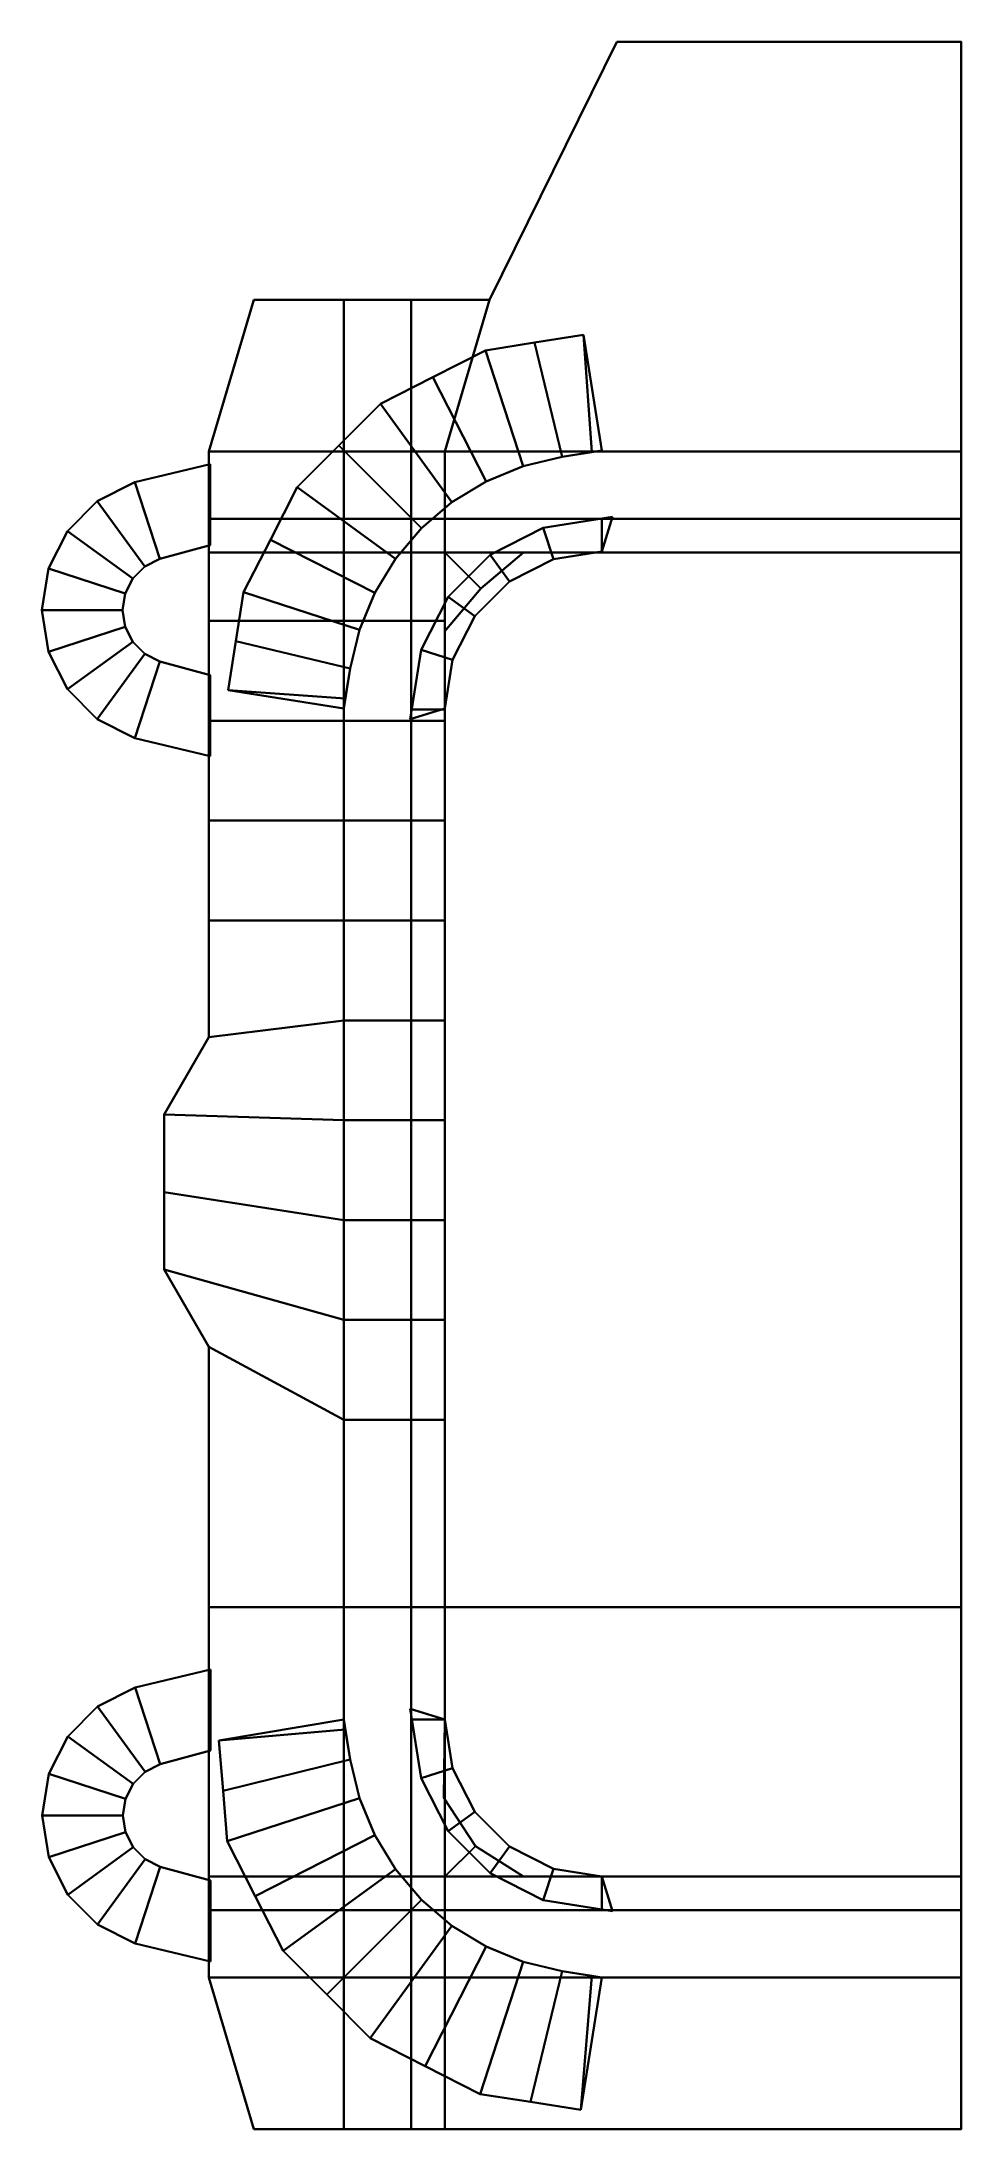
# Model space of a CAD drawing. Header units: millimetres. Extents: x -40.9 to 0, y -39.3 to 53.8.
import ezdxf

# ---------------------------------------------------------------- set-up
doc = ezdxf.new("R2010")
doc.units = ezdxf.units.MM
for name, color, linetype in [('CUBE2', 7, 'Continuous'), ('TUBE11', 7, 'Continuous'), ('TUBE11_CO1', 7, 'Continuous'), ('TUBE5_COP1', 7, 'Continuous'), ('TUBE5_COP7', 7, 'Continuous'), ('TUBE5_COP8', 7, 'Continuous'), ('TUBE5_EXT7', 7, 'Continuous')]:
    doc.layers.add(name, color=color, linetype=linetype)
doc.styles.add('Annotative', font='arial.ttf')

msp = doc.modelspace()

# ---------------------------------------------------------------- texts
at = {"extrusion": (1, 0, 0), "attachment_point": 1, "text_direction": (0, 1, 0), "style": 'Annotative'}
for s, width, insert, char_height in [('SEZIONE 1', 83.04685, (-35.5, -39.861, 59.921), 10), ('Scala 1:1', 14.11796, (-35.5, -38.201, 44.151), 2.5)]:
    msp.add_mtext_dynamic_manual_height_columns(s, width=width, gutter_width=12.5, heights=[0], dxfattribs=dict(at, insert=insert, char_height=char_height))

# ---------------------------------------------------------------- hatches: boundary and pattern name
at = {"extrusion": (1, 0, 0)}
h = msp.add_hatch(color=256, dxfattribs=at)
h.dxf.hatch_style = 1
h.paths.add_polyline_path([(-39.253, 17.966), (-32.493, 17.966), (-32.493, 15.466), (-29.493, 15.466), (-29.493, 17.966), (-27.993, 17.966), (-27.993, 5.966), (-15.993, 5.966), (-15.993, -8.034), (31.007, -8.034), (31.007, 17.966), (32.507, 17.966), (32.507, 15.466), (35.507, 15.466), (35.507, 17.966), (53.767, 17.966), (53.767, -14.034), (-39.253, -14.034)])

# ---------------------------------------------------------------- linework, layer by layer
at = {"extrusion": (1, 0, 0), "elevation": 0}
msp.add_lwpolyline([(-39.253, 17.966), (-32.493, 17.966), (-32.493, 15.466), (-29.493, 15.466), (-29.493, 17.966), (-27.993, 17.966), (-27.993, 5.966), (-15.993, 5.966), (-15.993, -8.034), (31.007, -8.034), (31.007, 17.966), (32.507, 17.966), (32.507, 15.466), (35.507, 15.466), (35.507, 17.966), (53.767, 17.966), (53.767, -14.034), (-39.253, -14.034)], close=True, dxfattribs=at)
at = {"elevation": 17.966}
msp.add_lwpolyline([(0, -39.253), (0, -32.493), (0, -32.493)], dxfattribs=at)
at = {"layer": 'CUBE2'}
for points, invisible_edges in [([(0, 35.507, 17.966), (-7.667, 53.767, 17.966), (-21, 42.267, 17.966)], 15), ([(-7.667, 53.767, 17.966), (-15.333, 53.767, 17.966), (-21, 42.267, 17.966)], 12), ([(-21, 42.267, -14.034), (-15.333, 53.767, -14.034), (-7.667, 53.767, -14.034)], 12), ([(0, 35.507, -14.034), (-21, 42.267, -14.034), (-7.667, 53.767, -14.034)], 15), ([(-21, 42.267, 17.966), (-15.333, 53.767, 17.966), (-21, 42.267, 13.966)], 2), ([(-15.333, 53.767, 17.966), (-15.333, 53.767, 13.966), (-21, 42.267, 13.966)], 12), ([(-21, 42.267, 13.966), (-15.333, 53.767, 13.966), (-21, 42.267, 9.966)], 2), ([(-15.333, 53.767, 13.966), (-15.333, 53.767, 9.966), (-21, 42.267, 9.966)], 12), ([(-21, 42.267, 9.966), (-15.333, 53.767, 9.966), (-21, 42.267, 5.966)], 2), ([(-15.333, 53.767, 9.966), (-15.333, 53.767, 5.966), (-21, 42.267, 5.966)], 12), ([(-21, 42.267, 5.966), (-15.333, 53.767, 5.966), (-21, 42.267, 1.966)], 2), ([(-15.333, 53.767, 5.966), (-15.333, 53.767, 1.966), (-21, 42.267, 1.966)], 12), ([(-21, 42.267, 1.966), (-15.333, 53.767, 1.966), (-21, 42.267, -2.034)], 2), ([(-15.333, 53.767, 1.966), (-15.333, 53.767, -2.034), (-21, 42.267, -2.034)], 12), ([(-21, 42.267, -2.034), (-15.333, 53.767, -2.034), (-21, 42.267, -6.034)], 2), ([(-15.333, 53.767, -2.034), (-15.333, 53.767, -6.034), (-21, 42.267, -6.034)], 12), ([(-21, 42.267, -6.034), (-15.333, 53.767, -6.034), (-21, 42.267, -10.034)], 2), ([(-15.333, 53.767, -6.034), (-15.333, 53.767, -10.034), (-21, 42.267, -10.034)], 12), ([(-21, 42.267, -10.034), (-15.333, 53.767, -10.034), (-21, 42.267, -14.034)], 2), ([(-15.333, 53.767, -10.034), (-15.333, 53.767, -14.034), (-21, 42.267, -14.034)], 12), ([(-15.333, 53.767, 17.966), (-7.667, 53.767, 17.966), (-7.667, 53.767, 13.966)], 12), ([(-7.667, 53.767, 13.966), (-15.333, 53.767, 13.966), (-15.333, 53.767, 17.966)], 12), ([(-15.333, 53.767, 13.966), (-7.667, 53.767, 13.966), (-7.667, 53.767, 9.966)], 12), ([(-7.667, 53.767, 9.966), (-15.333, 53.767, 9.966), (-15.333, 53.767, 13.966)], 12), ([(-15.333, 53.767, 9.966), (-7.667, 53.767, 9.966), (-7.667, 53.767, 5.966)], 12), ([(-7.667, 53.767, 5.966), (-15.333, 53.767, 5.966), (-15.333, 53.767, 9.966)], 12), ([(-15.333, 53.767, 5.966), (-7.667, 53.767, 5.966), (-7.667, 53.767, 1.966)], 12), ([(-7.667, 53.767, 1.966), (-15.333, 53.767, 1.966), (-15.333, 53.767, 5.966)], 12), ([(-15.333, 53.767, 1.966), (-7.667, 53.767, 1.966), (-7.667, 53.767, -2.034)], 12), ([(-7.667, 53.767, -2.034), (-15.333, 53.767, -2.034), (-15.333, 53.767, 1.966)], 12), ([(-15.333, 53.767, -2.034), (-7.667, 53.767, -2.034), (-7.667, 53.767, -6.034)], 12), ([(-7.667, 53.767, -6.034), (-15.333, 53.767, -6.034), (-15.333, 53.767, -2.034)], 12), ([(-15.333, 53.767, -6.034), (-7.667, 53.767, -6.034), (-7.667, 53.767, -10.034)], 12), ([(-7.667, 53.767, -10.034), (-15.333, 53.767, -10.034), (-15.333, 53.767, -6.034)], 12), ([(-15.333, 53.767, -10.034), (-7.667, 53.767, -10.034), (-7.667, 53.767, -14.034)], 12), ([(-7.667, 53.767, -14.034), (-15.333, 53.767, -14.034), (-15.333, 53.767, -10.034)], 12), ([(0, 35.507, 17.966), (0, 53.767, 17.966), (-7.667, 53.767, 17.966)], 12), ([(0, 35.507, -14.034), (-7.667, 53.767, -14.034), (0, 53.767, -14.034)], 1), ([(0, 53.767, 13.966), (-7.667, 53.767, 13.966), (-7.667, 53.767, 17.966)], 12), ([(0, 53.767, 13.966), (-7.667, 53.767, 17.966), (0, 53.767, 17.966)], 1), ([(0, 53.767, 9.966), (-7.667, 53.767, 9.966), (-7.667, 53.767, 13.966)], 12), ([(0, 53.767, 9.966), (-7.667, 53.767, 13.966), (0, 53.767, 13.966)], 1), ([(0, 53.767, 5.966), (-7.667, 53.767, 5.966), (-7.667, 53.767, 9.966)], 12), ([(0, 53.767, 5.966), (-7.667, 53.767, 9.966), (0, 53.767, 9.966)], 1), ([(0, 53.767, 1.966), (-7.667, 53.767, 1.966), (-7.667, 53.767, 5.966)], 12), ([(0, 53.767, 1.966), (-7.667, 53.767, 5.966), (0, 53.767, 5.966)], 1), ([(0, 53.767, -2.034), (-7.667, 53.767, -2.034), (-7.667, 53.767, 1.966)], 12), ([(0, 53.767, -2.034), (-7.667, 53.767, 1.966), (0, 53.767, 1.966)], 1), ([(0, 53.767, -6.034), (-7.667, 53.767, -6.034), (-7.667, 53.767, -2.034)], 12), ([(0, 53.767, -6.034), (-7.667, 53.767, -2.034), (0, 53.767, -2.034)], 1), ([(0, 53.767, -10.034), (-7.667, 53.767, -10.034), (-7.667, 53.767, -6.034)], 12), ([(0, 53.767, -10.034), (-7.667, 53.767, -6.034), (0, 53.767, -6.034)], 1), ([(0, 53.767, -14.034), (-7.667, 53.767, -14.034), (-7.667, 53.767, -10.034)], 12), ([(0, 53.767, -14.034), (-7.667, 53.767, -10.034), (0, 53.767, -10.034)], 1), ([(-31.5, 42.267, 17.966), (-33.5, 35.507, 17.966), (-27.5, 35.507, 17.966)], 12), ([(-31.5, 42.267, -14.034), (-27.5, 35.507, -14.034), (-33.5, 35.507, -14.034)], 1), ([(-33.5, 35.507, -10.034), (-31.5, 42.267, -10.034), (-31.5, 42.267, -14.034)], 12), ([(-31.5, 42.267, -14.034), (-33.5, 35.507, -14.034), (-33.5, 35.507, -10.034)], 12), ([(-33.5, 35.507, -6.034), (-31.5, 42.267, -6.034), (-31.5, 42.267, -10.034)], 12), ([(-31.5, 42.267, -10.034), (-33.5, 35.507, -10.034), (-33.5, 35.507, -6.034)], 12), ([(-33.5, 35.507, -6.034), (-33.5, 35.507, -2.034), (-31.5, 42.267, -2.034)], 12), ([(-31.5, 42.267, -2.034), (-31.5, 42.267, -6.034), (-33.5, 35.507, -6.034)], 12), ([(-33.5, 35.507, -2.034), (-33.5, 35.507, 1.966), (-31.5, 42.267, 1.966)], 12), ([(-31.5, 42.267, 1.966), (-31.5, 42.267, -2.034), (-33.5, 35.507, -2.034)], 12), ([(-33.5, 35.507, 1.966), (-33.5, 35.507, 5.966), (-31.5, 42.267, 5.966)], 12), ([(-31.5, 42.267, 5.966), (-31.5, 42.267, 1.966), (-33.5, 35.507, 1.966)], 12), ([(-33.5, 35.507, 5.966), (-33.5, 35.507, 9.966), (-31.5, 42.267, 9.966)], 12), ([(-31.5, 42.267, 9.966), (-31.5, 42.267, 5.966), (-33.5, 35.507, 5.966)], 12), ([(-33.5, 35.507, 13.966), (-31.5, 42.267, 13.966), (-31.5, 42.267, 9.966)], 12), ([(-31.5, 42.267, 9.966), (-33.5, 35.507, 9.966), (-33.5, 35.507, 13.966)], 12), ([(-33.5, 35.507, 17.966), (-31.5, 42.267, 17.966), (-31.5, 42.267, 13.966)], 12), ([(-31.5, 42.267, 13.966), (-33.5, 35.507, 13.966), (-33.5, 35.507, 17.966)], 12), ([(-31.5, 42.267, 17.966), (-27.5, 35.507, 17.966), (-27.5, 42.267, 17.966)], 1), ([(-31.5, 42.267, -14.034), (-27.5, 42.267, -14.034), (-27.5, 35.507, -14.034)], 12), ([(-31.5, 42.267, 17.966), (-27.5, 42.267, 17.966), (-27.5, 42.267, 13.966)], 12), ([(-27.5, 42.267, 13.966), (-31.5, 42.267, 13.966), (-31.5, 42.267, 17.966)], 12), ([(-31.5, 42.267, 13.966), (-27.5, 42.267, 13.966), (-27.5, 42.267, 9.966)], 12), ([(-27.5, 42.267, 9.966), (-31.5, 42.267, 9.966), (-31.5, 42.267, 13.966)], 12), ([(-31.5, 42.267, 9.966), (-27.5, 42.267, 9.966), (-27.5, 42.267, 5.966)], 12), ([(-27.5, 42.267, 5.966), (-31.5, 42.267, 5.966), (-31.5, 42.267, 9.966)], 12), ([(-31.5, 42.267, 5.966), (-27.5, 42.267, 5.966), (-27.5, 42.267, 1.966)], 12), ([(-27.5, 42.267, 1.966), (-31.5, 42.267, 1.966), (-31.5, 42.267, 5.966)], 12), ([(-31.5, 42.267, 1.966), (-27.5, 42.267, 1.966), (-27.5, 42.267, -2.034)], 12), ([(-27.5, 42.267, -2.034), (-31.5, 42.267, -2.034), (-31.5, 42.267, 1.966)], 12), ([(-31.5, 42.267, -2.034), (-27.5, 42.267, -2.034), (-27.5, 42.267, -6.034)], 12), ([(-27.5, 42.267, -6.034), (-31.5, 42.267, -6.034), (-31.5, 42.267, -2.034)], 12), ([(-31.5, 42.267, -6.034), (-27.5, 42.267, -6.034), (-27.5, 42.267, -10.034)], 12), ([(-27.5, 42.267, -10.034), (-31.5, 42.267, -10.034), (-31.5, 42.267, -6.034)], 12), ([(-31.5, 42.267, -10.034), (-27.5, 42.267, -10.034), (-27.5, 42.267, -14.034)], 12), ([(-27.5, 42.267, -14.034), (-31.5, 42.267, -14.034), (-31.5, 42.267, -10.034)], 12), ([(-27.5, 35.507, 17.966), (-24.5, 35.507, 17.966), (-24.5, 42.267, 17.966)], 12), ([(-24.5, 42.267, 17.966), (-27.5, 42.267, 17.966), (-27.5, 35.507, 17.966)], 12), ([(-27.5, 42.267, -14.034), (-24.5, 42.267, -14.034), (-24.5, 35.507, -14.034)], 12), ([(-27.5, 42.267, -14.034), (-24.5, 35.507, -14.034), (-27.5, 35.507, -14.034)], 1), ([(-27.5, 42.267, 17.966), (-24.5, 42.267, 17.966), (-24.5, 42.267, 13.966)], 12), ([(-24.5, 42.267, 13.966), (-27.5, 42.267, 13.966), (-27.5, 42.267, 17.966)], 12), ([(-27.5, 42.267, 13.966), (-24.5, 42.267, 13.966), (-24.5, 42.267, 9.966)], 12), ([(-24.5, 42.267, 9.966), (-27.5, 42.267, 9.966), (-27.5, 42.267, 13.966)], 12), ([(-27.5, 42.267, 9.966), (-24.5, 42.267, 9.966), (-24.5, 42.267, 5.966)], 12), ([(-24.5, 42.267, 5.966), (-27.5, 42.267, 5.966), (-27.5, 42.267, 9.966)], 12), ([(-27.5, 42.267, 5.966), (-24.5, 42.267, 5.966), (-24.5, 42.267, 1.966)], 12), ([(-24.5, 42.267, 1.966), (-27.5, 42.267, 1.966), (-27.5, 42.267, 5.966)], 12), ([(-27.5, 42.267, 1.966), (-24.5, 42.267, 1.966), (-24.5, 42.267, -2.034)], 12), ([(-24.5, 42.267, -2.034), (-27.5, 42.267, -2.034), (-27.5, 42.267, 1.966)], 12), ([(-27.5, 42.267, -2.034), (-24.5, 42.267, -2.034), (-24.5, 42.267, -6.034)], 12), ([(-24.5, 42.267, -6.034), (-27.5, 42.267, -6.034), (-27.5, 42.267, -2.034)], 12), ([(-27.5, 42.267, -6.034), (-24.5, 42.267, -6.034), (-24.5, 42.267, -10.034)], 12), ([(-24.5, 42.267, -10.034), (-27.5, 42.267, -10.034), (-27.5, 42.267, -6.034)], 12), ([(-27.5, 42.267, -10.034), (-24.5, 42.267, -10.034), (-24.5, 42.267, -14.034)], 12), ([(-24.5, 42.267, -14.034), (-27.5, 42.267, -14.034), (-27.5, 42.267, -10.034)], 12), ([(-24.5, 42.267, 17.966), (-24.5, 35.507, 17.966), (-23, 35.507, 17.966)], 12), ([(-24.5, 42.267, 17.966), (-23, 35.507, 17.966), (-21, 42.267, 17.966)], 1), ([(-24.5, 42.267, -14.034), (-21, 42.267, -14.034), (-23, 35.507, -14.034)], 12), ([(-24.5, 42.267, -14.034), (-23, 35.507, -14.034), (-24.5, 35.507, -14.034)], 1), ([(-24.5, 42.267, 17.966), (-21, 42.267, 17.966), (-21, 42.267, 13.966)], 12), ([(-21, 42.267, 13.966), (-24.5, 42.267, 13.966), (-24.5, 42.267, 17.966)], 12), ([(-24.5, 42.267, 13.966), (-21, 42.267, 13.966), (-21, 42.267, 9.966)], 12), ([(-21, 42.267, 9.966), (-24.5, 42.267, 9.966), (-24.5, 42.267, 13.966)], 12), ([(-24.5, 42.267, 9.966), (-21, 42.267, 9.966), (-21, 42.267, 5.966)], 12), ([(-21, 42.267, 5.966), (-24.5, 42.267, 5.966), (-24.5, 42.267, 9.966)], 12), ([(-24.5, 42.267, 5.966), (-21, 42.267, 5.966), (-21, 42.267, 1.966)], 12), ([(-21, 42.267, 1.966), (-24.5, 42.267, 1.966), (-24.5, 42.267, 5.966)], 12), ([(-24.5, 42.267, 1.966), (-21, 42.267, 1.966), (-21, 42.267, -2.034)], 12), ([(-21, 42.267, -2.034), (-24.5, 42.267, -2.034), (-24.5, 42.267, 1.966)], 12), ([(-24.5, 42.267, -2.034), (-21, 42.267, -2.034), (-21, 42.267, -6.034)], 12), ([(-21, 42.267, -6.034), (-24.5, 42.267, -6.034), (-24.5, 42.267, -2.034)], 12), ([(-24.5, 42.267, -6.034), (-21, 42.267, -6.034), (-21, 42.267, -10.034)], 12), ([(-21, 42.267, -10.034), (-24.5, 42.267, -10.034), (-24.5, 42.267, -6.034)], 12), ([(-24.5, 42.267, -10.034), (-21, 42.267, -10.034), (-21, 42.267, -14.034)], 12), ([(-21, 42.267, -14.034), (-24.5, 42.267, -14.034), (-24.5, 42.267, -10.034)], 12), ([(-21, 42.267, 17.966), (-23, 35.507, 17.966), (0, 35.507, 17.966)], 12), ([(0, 35.507, -14.034), (-23, 35.507, -14.034), (-21, 42.267, -14.034)], 12), ([(-33.5, 32.507, 17.966), (-27.5, 32.507, 17.966), (-27.5, 35.507, 17.966)], 12), ([(-27.5, 35.507, 17.966), (-33.5, 35.507, 17.966), (-33.5, 32.507, 17.966)], 12), ([(-33.5, 35.507, -14.034), (-27.5, 35.507, -14.034), (-27.5, 32.507, -14.034)], 12), ([(-33.5, 35.507, -14.034), (-27.5, 32.507, -14.034), (-33.5, 32.507, -14.034)], 1), ([(-33.5, 32.507, -10.034), (-33.5, 35.507, -10.034), (-33.5, 35.507, -14.034)], 12), ([(-33.5, 35.507, -14.034), (-33.5, 32.507, -14.034), (-33.5, 32.507, -10.034)], 12), ([(-33.5, 32.507, -6.034), (-33.5, 35.507, -6.034), (-33.5, 35.507, -10.034)], 12), ([(-33.5, 35.507, -10.034), (-33.5, 32.507, -10.034), (-33.5, 32.507, -6.034)], 12), ([(-33.5, 32.507, -2.034), (-33.5, 35.507, -2.034), (-33.5, 35.507, -6.034)], 12), ([(-33.5, 35.507, -6.034), (-33.5, 32.507, -6.034), (-33.5, 32.507, -2.034)], 12), ([(-33.5, 32.507, -2.034), (-33.5, 32.507, 1.966), (-33.5, 35.507, 1.966)], 12), ([(-33.5, 35.507, 1.966), (-33.5, 35.507, -2.034), (-33.5, 32.507, -2.034)], 12), ([(-33.5, 32.507, 1.966), (-33.5, 32.507, 5.966), (-33.5, 35.507, 5.966)], 12), ([(-33.5, 35.507, 5.966), (-33.5, 35.507, 1.966), (-33.5, 32.507, 1.966)], 12), ([(-33.5, 32.507, 9.966), (-33.5, 35.507, 9.966), (-33.5, 35.507, 5.966)], 12), ([(-33.5, 35.507, 5.966), (-33.5, 32.507, 5.966), (-33.5, 32.507, 9.966)], 12), ([(-33.5, 32.507, 13.966), (-33.5, 35.507, 13.966), (-33.5, 35.507, 9.966)], 12), ([(-33.5, 35.507, 9.966), (-33.5, 32.507, 9.966), (-33.5, 32.507, 13.966)], 12), ([(-33.5, 32.507, 17.966), (-33.5, 35.507, 17.966), (-33.5, 35.507, 13.966)], 12), ([(-33.5, 35.507, 13.966), (-33.5, 32.507, 13.966), (-33.5, 32.507, 17.966)], 12), ([(-24.5, 32.507, 15.466), (-24.5, 35.507, 15.466), (-27.5, 32.507, 15.466)], 2), ([(-24.5, 35.507, 15.466), (-27.5, 35.507, 15.466), (-27.5, 32.507, 15.466)], 12), ([(-27.5, 35.507, -14.034), (-24.5, 35.507, -14.034), (-24.5, 32.507, -14.034)], 12), ([(-27.5, 35.507, -14.034), (-24.5, 32.507, -14.034), (-27.5, 32.507, -14.034)], 1), ([(-27.5, 35.507, 17.966), (-27.5, 35.507, 15.466), (-24.5, 35.507, 17.966)], 2), ([(-27.5, 35.507, 15.466), (-24.5, 35.507, 15.466), (-24.5, 35.507, 17.966)], 12), ([(-27.5, 32.507, 17.966), (-27.5, 32.507, 15.466), (-27.5, 35.507, 17.966)], 2), ([(-27.5, 32.507, 15.466), (-27.5, 35.507, 15.466), (-27.5, 35.507, 17.966)], 12), ([(-24.5, 32.507, 15.466), (-23, 32.507, 15.466), (-23, 35.507, 15.466)], 12), ([(-23, 35.507, 15.466), (-24.5, 35.507, 15.466), (-24.5, 32.507, 15.466)], 12), ([(-24.5, 35.507, -14.034), (-23, 35.507, -14.034), (-23, 32.507, -14.034)], 12), ([(-24.5, 35.507, -14.034), (-23, 32.507, -14.034), (-24.5, 32.507, -14.034)], 1), ([(-24.5, 35.507, 15.466), (-23, 35.507, 15.466), (-23, 35.507, 17.966)], 12), ([(-24.5, 35.507, 15.466), (-23, 35.507, 17.966), (-24.5, 35.507, 17.966)], 1), ([(-23, 32.507, 15.466), (0, 32.507, 15.466), (0, 35.507, 15.466)], 12), ([(0, 35.507, 15.466), (-23, 35.507, 15.466), (-23, 32.507, 15.466)], 12), ([(-23, 35.507, -14.034), (0, 35.507, -14.034), (0, 32.507, -14.034)], 12), ([(-23, 35.507, -14.034), (0, 32.507, -14.034), (-23, 32.507, -14.034)], 1), ([(-23, 35.507, 15.466), (0, 35.507, 15.466), (0, 35.507, 17.966)], 12), ([(-23, 35.507, 15.466), (0, 35.507, 17.966), (-23, 35.507, 17.966)], 1), ([(-33.5, 31.007, 17.966), (-27.5, 31.007, 17.966), (-27.5, 32.507, 17.966)], 12), ([(-27.5, 32.507, 17.966), (-33.5, 32.507, 17.966), (-33.5, 31.007, 17.966)], 12), ([(-33.5, 32.507, -14.034), (-27.5, 32.507, -14.034), (-27.5, 31.007, -14.034)], 12), ([(-33.5, 32.507, -14.034), (-27.5, 31.007, -14.034), (-33.5, 31.007, -14.034)], 1), ([(-33.5, 31.007, -10.034), (-33.5, 32.507, -10.034), (-33.5, 32.507, -14.034)], 12), ([(-33.5, 32.507, -14.034), (-33.5, 31.007, -14.034), (-33.5, 31.007, -10.034)], 12), ([(-33.5, 31.007, -6.034), (-33.5, 32.507, -6.034), (-33.5, 32.507, -10.034)], 12), ([(-33.5, 32.507, -10.034), (-33.5, 31.007, -10.034), (-33.5, 31.007, -6.034)], 12), ([(-33.5, 31.007, -2.034), (-33.5, 32.507, -2.034), (-33.5, 32.507, -6.034)], 12), ([(-33.5, 32.507, -6.034), (-33.5, 31.007, -6.034), (-33.5, 31.007, -2.034)], 12), ([(-33.5, 31.007, 1.966), (-33.5, 32.507, 1.966), (-33.5, 32.507, -2.034)], 12), ([(-33.5, 32.507, -2.034), (-33.5, 31.007, -2.034), (-33.5, 31.007, 1.966)], 12), ([(-33.5, 31.007, 5.966), (-33.5, 32.507, 5.966), (-33.5, 32.507, 1.966)], 12), ([(-33.5, 32.507, 1.966), (-33.5, 31.007, 1.966), (-33.5, 31.007, 5.966)], 12), ([(-33.5, 31.007, 9.966), (-33.5, 32.507, 9.966), (-33.5, 32.507, 5.966)], 12), ([(-33.5, 32.507, 5.966), (-33.5, 31.007, 5.966), (-33.5, 31.007, 9.966)], 12), ([(-33.5, 31.007, 13.966), (-33.5, 32.507, 13.966), (-33.5, 32.507, 9.966)], 12), ([(-33.5, 32.507, 9.966), (-33.5, 31.007, 9.966), (-33.5, 31.007, 13.966)], 12), ([(-33.5, 31.007, 17.966), (-33.5, 32.507, 17.966), (-33.5, 32.507, 13.966)], 12), ([(-33.5, 32.507, 13.966), (-33.5, 31.007, 13.966), (-33.5, 31.007, 17.966)], 12), ([(-27.5, 31.007, 15.466), (-24.5, 31.007, 15.466), (-24.5, 32.507, 15.466)], 12), ([(-24.5, 32.507, 15.466), (-27.5, 32.507, 15.466), (-27.5, 31.007, 15.466)], 12), ([(-27.5, 32.507, -14.034), (-24.5, 32.507, -14.034), (-24.5, 31.007, -14.034)], 12), ([(-27.5, 32.507, -14.034), (-24.5, 31.007, -14.034), (-27.5, 31.007, -14.034)], 1), ([(-27.5, 31.007, 17.966), (-27.5, 31.007, 15.466), (-27.5, 32.507, 17.966)], 2), ([(-27.5, 31.007, 15.466), (-27.5, 32.507, 15.466), (-27.5, 32.507, 17.966)], 12), ([(-24.5, 31.007, 15.466), (-23, 31.007, 15.466), (-23, 32.507, 15.466)], 12), ([(-23, 32.507, 15.466), (-24.5, 32.507, 15.466), (-24.5, 31.007, 15.466)], 12), ([(-24.5, 32.507, -14.034), (-23, 32.507, -14.034), (-23, 31.007, -14.034)], 12), ([(-24.5, 32.507, -14.034), (-23, 31.007, -14.034), (-24.5, 31.007, -14.034)], 1), ([(-24.5, 32.507, 15.466), (-24.5, 31.007, 15.466), (-24.5, 31.007, 15.466)], 12), ([(-24.5, 31.007, 15.466), (-24.5, 32.507, 15.466), (-24.5, 32.507, 15.466)], 12), ([(-23, 32.507, 15.466), (-23, 32.507, 15.466), (-24.5, 32.507, 15.466)], 2), ([(-23, 32.507, 15.466), (-24.5, 32.507, 15.466), (-24.5, 32.507, 15.466)], 12), ([(-23, 32.507, 15.466), (-23, 31.007, 15.466), (-19.5, 31.007, 15.466)], 14), ([(-23, 32.507, 15.466), (-19.5, 31.007, 15.466), (-16, 32.507, 15.466)], 3), ([(-23, 32.507, -14.034), (0, 32.507, -14.034), (0, 31.007, -14.034)], 12), ([(-23, 32.507, -14.034), (0, 31.007, -14.034), (-23, 31.007, -14.034)], 1), ([(-16, 32.507, 15.466), (0, 32.507, 15.466), (-23, 32.507, 15.466)], 2), ([(0, 32.507, 15.466), (0, 32.507, 15.466), (-23, 32.507, 15.466)], 14), ([(0, 32.507, 15.466), (-23, 32.507, 15.466), (-23, 32.507, 15.466)], 12), ([(-16, 31.007, 15.466), (-16, 32.507, 15.466), (-19.5, 31.007, 15.466)], 14), ([(-16, 32.507, 17.966), (-11.5, 31.007, 17.966), (-5.75, 31.007, 17.966)], 13), ([(-16, 32.507, 17.966), (-5.75, 31.007, 17.966), (0, 32.507, 17.966)], 3), ([(-11.5, 31.007, 17.966), (-16, 32.507, 17.966), (-16, 31.007, 17.966)], 1), ([(0, 32.507, 15.466), (-16, 32.507, 15.466), (-16, 32.507, 17.966)], 12), ([(0, 32.507, 15.466), (-16, 32.507, 17.966), (0, 32.507, 17.966)], 1), ([(-16, 31.007, 17.966), (-16, 32.507, 17.966), (-16, 32.507, 15.466)], 12), ([(-16, 32.507, 15.466), (-16, 31.007, 15.466), (-16, 31.007, 17.966)], 12), ([(-5.75, 31.007, 17.966), (0, 31.007, 17.966), (0, 32.507, 17.966)], 12), ([(-27.5, 8.757, 17.966), (-27.5, 31.007, 17.966), (-33.5, 19.06, 17.966)], 14), ([(-27.5, 31.007, 17.966), (-33.5, 27.96, 17.966), (-33.5, 23.51, 17.966)], 13), ([(-27.5, 31.007, 17.966), (-33.5, 23.51, 17.966), (-33.5, 19.06, 17.966)], 13), ([(-27.5, 31.007, 17.966), (-33.5, 31.007, 17.966), (-33.5, 27.96, 17.966)], 12), ([(-33.5, 31.007, -14.034), (-27.5, 31.007, -14.034), (-27.5, 27.96, -14.034)], 12), ([(-33.5, 31.007, -14.034), (-27.5, 27.96, -14.034), (-33.5, 27.96, -14.034)], 1), ([(-33.5, 27.96, -10.034), (-33.5, 31.007, -10.034), (-33.5, 31.007, -14.034)], 12), ([(-33.5, 31.007, -14.034), (-33.5, 27.96, -14.034), (-33.5, 27.96, -10.034)], 12), ([(-33.5, 27.96, -6.034), (-33.5, 31.007, -6.034), (-33.5, 31.007, -10.034)], 12), ([(-33.5, 31.007, -10.034), (-33.5, 27.96, -10.034), (-33.5, 27.96, -6.034)], 12), ([(-33.5, 27.96, -2.034), (-33.5, 31.007, -2.034), (-33.5, 31.007, -6.034)], 12), ([(-33.5, 31.007, -6.034), (-33.5, 27.96, -6.034), (-33.5, 27.96, -2.034)], 12), ([(-33.5, 27.96, 1.966), (-33.5, 31.007, 1.966), (-33.5, 31.007, -2.034)], 12), ([(-33.5, 31.007, -2.034), (-33.5, 27.96, -2.034), (-33.5, 27.96, 1.966)], 12), ([(-33.5, 27.96, 1.966), (-33.5, 27.96, 5.966), (-33.5, 31.007, 5.966)], 12), ([(-33.5, 31.007, 5.966), (-33.5, 31.007, 1.966), (-33.5, 27.96, 1.966)], 12), ([(-33.5, 27.96, 9.966), (-33.5, 31.007, 9.966), (-33.5, 31.007, 5.966)], 12), ([(-33.5, 31.007, 5.966), (-33.5, 27.96, 5.966), (-33.5, 27.96, 9.966)], 12), ([(-33.5, 27.96, 13.966), (-33.5, 31.007, 13.966), (-33.5, 31.007, 9.966)], 12), ([(-33.5, 31.007, 9.966), (-33.5, 27.96, 9.966), (-33.5, 27.96, 13.966)], 12), ([(-33.5, 27.96, 17.966), (-33.5, 31.007, 17.966), (-33.5, 31.007, 13.966)], 12), ([(-33.5, 31.007, 13.966), (-33.5, 27.96, 13.966), (-33.5, 27.96, 17.966)], 12), ([(-27.5, 31.007, 15.466), (-27.5, 8.757, 15.466), (-24.5, 24.007, 15.466)], 14), ([(-27.5, 31.007, 15.466), (-24.5, 24.007, 15.466), (-24.5, 31.007, 15.466)], 1), ([(-27.5, 31.007, -14.034), (-24.5, 31.007, -14.034), (-24.5, 27.96, -14.034)], 12), ([(-27.5, 31.007, -14.034), (-24.5, 27.96, -14.034), (-27.5, 27.96, -14.034)], 1), ([(-27.5, 8.757, 17.966), (-27.5, 8.757, 15.466), (-27.5, 31.007, 17.966)], 3), ([(-27.5, 8.757, 15.466), (-27.5, 31.007, 15.466), (-27.5, 31.007, 17.966)], 12), ([(-24.5, 31.007, -14.034), (-23, 31.007, -14.034), (-23, 27.96, -14.034)], 12), ([(-24.5, 31.007, -14.034), (-23, 27.96, -14.034), (-24.5, 27.96, -14.034)], 1), ([(-24.5, 31.007, 15.466), (-24.5, 24.007, 15.466), (-23, 27.507, 15.466)], 14), ([(-24.5, 31.007, 15.466), (-23, 27.507, 15.466), (-23, 31.007, 15.466)], 3), ([(-24.5, 31.007, 15.466), (-24.5, 24.007, 15.466), (-24.5, 24.007, 15.466)], 12), ([(-24.5, 24.007, 15.466), (-24.5, 31.007, 15.466), (-24.5, 31.007, 15.466)], 12), ([(-23, 31.007, 15.466), (-21.39, 29.397, 15.466), (-19.5, 31.007, 15.466)], 12), ([(0, 31.007, -14.034), (0, -15.993, -14.034), (-23, 5.71, -14.034)], 14), ([(0, 31.007, -14.034), (-23, 5.71, -14.034), (-23, 10.16, -14.034)], 13), ([(0, 31.007, -14.034), (-23, 10.16, -14.034), (-23, 14.61, -14.034)], 13), ([(0, 31.007, -14.034), (-23, 14.61, -14.034), (-23, 19.06, -14.034)], 13), ([(0, 31.007, -14.034), (-23, 19.06, -14.034), (-23, 23.51, -14.034)], 13), ([(-23, 23.51, -14.034), (-23, 27.96, -14.034), (0, 31.007, -14.034)], 14), ([(-23, 27.96, -14.034), (-23, 31.007, -14.034), (0, 31.007, -14.034)], 12), ([(-16, 31.007, -8.034), (-21.39, 29.397, -8.034), (-23, 24.007, -8.034)], 15), ([(-16, 31.007, -8.034), (-23, 24.007, -8.034), (-23, 21.66, -8.034)], 13), ([(-23, 21.66, -8.034), (-11.5, 31.007, -8.034), (-16, 31.007, -8.034)], 13), ([(-23, 21.66, -8.034), (-23, 17.91, -8.034), (-11.5, 31.007, -8.034)], 14), ([(-23, 17.91, -8.034), (-5.75, 31.007, -8.034), (-11.5, 31.007, -8.034)], 13), ([(-23, 17.91, -8.034), (-23, 14.16, -8.034), (-5.75, 31.007, -8.034)], 14), ([(-23, 14.16, -8.034), (-23, 10.41, -8.034), (-5.75, 31.007, -8.034)], 14), ([(-23, 10.41, -8.034), (0, 31.007, -8.034), (-5.75, 31.007, -8.034)], 13), ([(-23, 10.41, -8.034), (-23, 6.66, -8.034), (0, 31.007, -8.034)], 14), ([(-23, 6.66, -8.034), (0, -15.993, -8.034), (0, 31.007, -8.034)], 13), ([(-23, 27.507, 15.466), (-21.39, 29.397, 15.466), (-23, 31.007, 15.466)], 12), ([(-16, 31.007, -8.034), (-19.5, 31.007, -8.034), (-21.39, 29.397, -8.034)], 12), ([(-21.39, 29.397, -8.034), (-19.5, 31.007, -8.034), (-19.5, 31.007, 5.966)], 12), ([(-21.39, 29.397, -8.034), (-19.5, 31.007, 5.966), (-21.39, 29.397, 5.966)], 1), ([(-21.39, 29.397, 5.966), (-19.5, 31.007, 5.966), (-19.5, 31.007, 15.466)], 12), ([(-21.39, 29.397, 5.966), (-19.5, 31.007, 15.466), (-21.39, 29.397, 15.466)], 1), ([(-19.5, 31.007, 15.466), (-16, 31.007, 15.466), (-16, 31.007, 15.466)], 12), ([(-16, 31.007, 15.466), (-19.5, 31.007, 15.466), (-19.5, 31.007, 5.966)], 12), ([(-19.5, 31.007, 5.966), (-16, 31.007, 5.966), (-16, 31.007, 15.466)], 12), ([(-16, 31.007, 5.966), (-19.5, 31.007, 5.966), (-19.5, 31.007, -8.034)], 12), ([(-19.5, 31.007, -8.034), (-16, 31.007, -8.034), (-16, 31.007, 5.966)], 12), ([(-16, 31.007, 15.466), (-16, 31.007, 15.466), (-11.5, 31.007, 15.466)], 2), ([(-16, 31.007, 15.466), (-16, 31.007, 5.966), (-11.5, 31.007, 15.466)], 14), ([(-16, 31.007, 5.966), (-11.5, 31.007, 5.966), (-11.5, 31.007, 15.466)], 12), ([(-11.5, 31.007, 17.966), (-16, 31.007, 17.966), (-16, 31.007, 15.466)], 12), ([(-16, 31.007, 15.466), (-11.5, 31.007, 15.466), (-11.5, 31.007, 17.966)], 12), ([(-16, 31.007, 5.966), (-16, 31.007, -8.034), (-11.5, 31.007, 5.966)], 2), ([(-16, 31.007, -8.034), (-11.5, 31.007, -8.034), (-11.5, 31.007, 5.966)], 12), ([(-5.75, 31.007, 17.966), (-11.5, 31.007, 17.966), (-11.5, 31.007, 15.466)], 12), ([(-11.5, 31.007, 15.466), (-5.75, 31.007, 15.466), (-5.75, 31.007, 17.966)], 12), ([(-11.5, 31.007, 5.966), (-11.5, 31.007, -8.034), (-5.75, 31.007, 5.966)], 2), ([(-11.5, 31.007, -8.034), (-5.75, 31.007, -8.034), (-5.75, 31.007, 5.966)], 12), ([(-11.5, 31.007, 15.466), (-11.5, 31.007, 5.966), (-5.75, 31.007, 15.466)], 2), ([(-11.5, 31.007, 5.966), (-5.75, 31.007, 5.966), (-5.75, 31.007, 15.466)], 12), ([(0, 31.007, 5.966), (-5.75, 31.007, 5.966), (0, 31.007, -1.034)], 2), ([(-5.75, 31.007, 5.966), (-5.75, 31.007, -8.034), (0, 31.007, -1.034)], 14), ([(-5.75, 31.007, -8.034), (0, 31.007, -8.034), (0, 31.007, -1.034)], 12), ([(0, 31.007, 17.966), (-5.75, 31.007, 17.966), (-5.75, 31.007, 15.466)], 12), ([(-5.75, 31.007, 15.466), (0, 31.007, 15.466), (0, 31.007, 17.966)], 12), ([(0, 31.007, 15.466), (-5.75, 31.007, 15.466), (-5.75, 31.007, 5.966)], 12), ([(-5.75, 31.007, 5.966), (0, 31.007, 5.966), (0, 31.007, 15.466)], 12), ([(-21.39, 29.397, -8.034), (-23, 27.507, -8.034), (-23, 24.007, -8.034)], 12), ([(-21.39, 29.397, 15.466), (-23, 27.507, 15.466), (-23, 27.507, 5.966)], 12), ([(-23, 27.507, 5.966), (-21.39, 29.397, 5.966), (-21.39, 29.397, 15.466)], 12), ([(-21.39, 29.397, 5.966), (-23, 27.507, 5.966), (-23, 27.507, -8.034)], 12), ([(-23, 27.507, -8.034), (-21.39, 29.397, -8.034), (-21.39, 29.397, 5.966)], 12), ([(-33.5, 27.96, -14.034), (-27.5, 27.96, -14.034), (-27.5, 23.51, -14.034)], 12), ([(-33.5, 27.96, -14.034), (-27.5, 23.51, -14.034), (-33.5, 23.51, -14.034)], 1), ([(-33.5, 23.51, -10.034), (-33.5, 27.96, -10.034), (-33.5, 27.96, -14.034)], 12), ([(-33.5, 27.96, -14.034), (-33.5, 23.51, -14.034), (-33.5, 23.51, -10.034)], 12), ([(-33.5, 23.51, -6.034), (-33.5, 27.96, -6.034), (-33.5, 27.96, -10.034)], 12), ([(-33.5, 27.96, -10.034), (-33.5, 23.51, -10.034), (-33.5, 23.51, -6.034)], 12), ([(-33.5, 23.51, -2.034), (-33.5, 27.96, -2.034), (-33.5, 27.96, -6.034)], 12), ([(-33.5, 27.96, -6.034), (-33.5, 23.51, -6.034), (-33.5, 23.51, -2.034)], 12), ([(-33.5, 23.51, -2.034), (-33.5, 23.51, 1.966), (-33.5, 27.96, 1.966)], 12), ([(-33.5, 27.96, 1.966), (-33.5, 27.96, -2.034), (-33.5, 23.51, -2.034)], 12), ([(-33.5, 23.51, 1.966), (-33.5, 23.51, 5.966), (-33.5, 27.96, 5.966)], 12), ([(-33.5, 27.96, 5.966), (-33.5, 27.96, 1.966), (-33.5, 23.51, 1.966)], 12), ([(-33.5, 23.51, 9.966), (-33.5, 27.96, 9.966), (-33.5, 27.96, 5.966)], 12), ([(-33.5, 27.96, 5.966), (-33.5, 23.51, 5.966), (-33.5, 23.51, 9.966)], 12), ([(-33.5, 23.51, 13.966), (-33.5, 27.96, 13.966), (-33.5, 27.96, 9.966)], 12), ([(-33.5, 27.96, 9.966), (-33.5, 23.51, 9.966), (-33.5, 23.51, 13.966)], 12), ([(-33.5, 23.51, 17.966), (-33.5, 27.96, 17.966), (-33.5, 27.96, 13.966)], 12), ([(-33.5, 27.96, 13.966), (-33.5, 23.51, 13.966), (-33.5, 23.51, 17.966)], 12), ([(-27.5, 27.96, -14.034), (-24.5, 27.96, -14.034), (-24.5, 23.51, -14.034)], 12), ([(-27.5, 27.96, -14.034), (-24.5, 23.51, -14.034), (-27.5, 23.51, -14.034)], 1), ([(-24.5, 27.96, -14.034), (-23, 27.96, -14.034), (-23, 23.51, -14.034)], 12), ([(-24.5, 27.96, -14.034), (-23, 23.51, -14.034), (-24.5, 23.51, -14.034)], 1), ([(-23, 24.007, 15.466), (-23, 27.507, 15.466), (-24.5, 24.007, 15.466)], 14), ([(-23, 24.007, -8.034), (-23, 27.507, -8.034), (-23, 27.507, 5.966)], 12), ([(-23, 24.007, -8.034), (-23, 27.507, 5.966), (-23, 24.007, 5.966)], 1), ([(-23, 24.007, 5.966), (-23, 27.507, 5.966), (-23, 27.507, 15.466)], 12), ([(-23, 24.007, 5.966), (-23, 27.507, 15.466), (-23, 24.007, 15.466)], 1), ([(-33.5, 23.51, -14.034), (-27.5, 23.51, -14.034), (-27.5, 19.06, -14.034)], 12), ([(-33.5, 23.51, -14.034), (-27.5, 19.06, -14.034), (-33.5, 19.06, -14.034)], 1), ([(-33.5, 19.06, -10.034), (-33.5, 23.51, -10.034), (-33.5, 23.51, -14.034)], 12), ([(-33.5, 23.51, -14.034), (-33.5, 19.06, -14.034), (-33.5, 19.06, -10.034)], 12), ([(-33.5, 19.06, -6.034), (-33.5, 23.51, -6.034), (-33.5, 23.51, -10.034)], 12), ([(-33.5, 23.51, -10.034), (-33.5, 19.06, -10.034), (-33.5, 19.06, -6.034)], 12), ([(-33.5, 19.06, -6.034), (-33.5, 19.06, -2.034), (-33.5, 23.51, -2.034)], 12), ([(-33.5, 23.51, -2.034), (-33.5, 23.51, -6.034), (-33.5, 19.06, -6.034)], 12), ([(-33.5, 19.06, 1.966), (-33.5, 23.51, 1.966), (-33.5, 23.51, -2.034)], 12), ([(-33.5, 23.51, -2.034), (-33.5, 19.06, -2.034), (-33.5, 19.06, 1.966)], 12), ([(-33.5, 19.06, 1.966), (-33.5, 19.06, 5.966), (-33.5, 23.51, 5.966)], 12), ([(-33.5, 23.51, 5.966), (-33.5, 23.51, 1.966), (-33.5, 19.06, 1.966)], 12), ([(-33.5, 19.06, 5.966), (-33.5, 19.06, 9.966), (-33.5, 23.51, 9.966)], 12), ([(-33.5, 23.51, 9.966), (-33.5, 23.51, 5.966), (-33.5, 19.06, 5.966)], 12), ([(-33.5, 19.06, 13.966), (-33.5, 23.51, 13.966), (-33.5, 23.51, 9.966)], 12), ([(-33.5, 23.51, 9.966), (-33.5, 19.06, 9.966), (-33.5, 19.06, 13.966)], 12), ([(-33.5, 19.06, 17.966), (-33.5, 23.51, 17.966), (-33.5, 23.51, 13.966)], 12), ([(-33.5, 23.51, 13.966), (-33.5, 19.06, 13.966), (-33.5, 19.06, 17.966)], 12), ([(-27.5, 8.757, 15.466), (-24.5, -15.993, 15.466), (-24.5, 24.007, 15.466)], 13), ([(-27.5, 23.51, -14.034), (-24.5, 23.51, -14.034), (-24.5, 19.06, -14.034)], 12), ([(-27.5, 23.51, -14.034), (-24.5, 19.06, -14.034), (-27.5, 19.06, -14.034)], 1), ([(-23, 1.34, 17.966), (-23, 24.007, 17.966), (-24.5, 5.257, 17.966)], 14), ([(-23, 24.007, 17.966), (-24.5, 24.007, 17.966), (-24.5, 5.257, 17.966)], 12), ([(-24.5, 24.007, 15.466), (-23, 24.007, 15.466), (-23, 24.007, 15.466)], 12), ([(-24.5, -15.993, 15.466), (-24.5, 24.007, 15.466), (-24.5, 24.007, 15.466)], 12), ([(-24.5, -15.993, 15.466), (-24.5, 24.007, 15.466), (-24.5, -15.993, 15.466)], 1), ([(-24.5, 24.007, 17.966), (-23, 24.007, 17.966), (-23, 24.007, 15.466)], 12), ([(-23, 24.007, 15.466), (-24.5, 24.007, 15.466), (-24.5, 24.007, 17.966)], 12), ([(-24.5, 5.257, 17.966), (-24.5, 24.007, 17.966), (-24.5, 24.007, 15.466)], 12), ([(-24.5, 5.257, 17.966), (-24.5, 24.007, 15.466), (-24.5, -15.993, 15.466)], 13), ([(-24.5, 23.51, -14.034), (-23, 23.51, -14.034), (-23, 19.06, -14.034)], 12), ([(-24.5, 23.51, -14.034), (-23, 19.06, -14.034), (-24.5, 19.06, -14.034)], 1), ([(-23, 5.257, 5.966), (-23, 24.007, 5.966), (-23, 24.007, 15.466)], 12), ([(-23, 5.257, 5.966), (-23, 24.007, 15.466), (-23, -15.993, 15.466)], 13), ([(-23, 14.16, -8.034), (-23, 17.91, -8.034), (-23, 24.007, 5.966)], 14), ([(-23, 14.16, -8.034), (-23, 24.007, 5.966), (-23, 5.257, 5.966)], 13), ([(-23, 17.91, -8.034), (-23, 21.66, -8.034), (-23, 24.007, 5.966)], 14), ([(-23, 21.66, -8.034), (-23, 24.007, -8.034), (-23, 24.007, 5.966)], 12), ([(-23, -15.993, 15.466), (-23, 24.007, 15.466), (-23, 24.007, 15.466)], 12), ([(-23, 24.007, 15.466), (-23, 1.34, 15.466), (-23, -15.993, 15.466)], 12), ([(-23, -15.993, 15.466), (-23, -15.993, 15.466), (-23, 24.007, 15.466)], 14), ([(-23, 24.007, 17.966), (-23, 1.34, 17.966), (-23, 1.34, 15.466)], 12), ([(-23, 1.34, 15.466), (-23, 24.007, 15.466), (-23, 24.007, 17.966)], 12), ([(-27.5, 8.757, 17.966), (-33.5, 19.06, 17.966), (-33.5, 14.61, 17.966)], 13), ([(-33.5, 19.06, -14.034), (-27.5, 19.06, -14.034), (-27.5, 14.61, -14.034)], 12), ([(-33.5, 19.06, -14.034), (-27.5, 14.61, -14.034), (-33.5, 14.61, -14.034)], 1), ([(-33.5, 14.61, -10.034), (-33.5, 19.06, -10.034), (-33.5, 19.06, -14.034)], 12), ([(-33.5, 19.06, -14.034), (-33.5, 14.61, -14.034), (-33.5, 14.61, -10.034)], 12), ([(-33.5, 14.61, -6.034), (-33.5, 19.06, -6.034), (-33.5, 19.06, -10.034)], 12), ([(-33.5, 19.06, -10.034), (-33.5, 14.61, -10.034), (-33.5, 14.61, -6.034)], 12), ([(-33.5, 14.61, -2.034), (-33.5, 19.06, -2.034), (-33.5, 19.06, -6.034)], 12), ([(-33.5, 19.06, -6.034), (-33.5, 14.61, -6.034), (-33.5, 14.61, -2.034)], 12), ([(-33.5, 14.61, -2.034), (-33.5, 14.61, 1.966), (-33.5, 19.06, 1.966)], 12), ([(-33.5, 19.06, 1.966), (-33.5, 19.06, -2.034), (-33.5, 14.61, -2.034)], 12), ([(-33.5, 14.61, 1.966), (-33.5, 14.61, 5.966), (-33.5, 19.06, 5.966)], 12), ([(-33.5, 19.06, 5.966), (-33.5, 19.06, 1.966), (-33.5, 14.61, 1.966)], 12), ([(-33.5, 14.61, 9.966), (-33.5, 19.06, 9.966), (-33.5, 19.06, 5.966)], 12), ([(-33.5, 19.06, 5.966), (-33.5, 14.61, 5.966), (-33.5, 14.61, 9.966)], 12), ([(-33.5, 14.61, 13.966), (-33.5, 19.06, 13.966), (-33.5, 19.06, 9.966)], 12), ([(-33.5, 19.06, 9.966), (-33.5, 14.61, 9.966), (-33.5, 14.61, 13.966)], 12), ([(-33.5, 14.61, 17.966), (-33.5, 19.06, 17.966), (-33.5, 19.06, 13.966)], 12), ([(-33.5, 19.06, 13.966), (-33.5, 14.61, 13.966), (-33.5, 14.61, 17.966)], 12), ([(-27.5, 19.06, -14.034), (-24.5, 19.06, -14.034), (-24.5, 14.61, -14.034)], 12), ([(-27.5, 19.06, -14.034), (-24.5, 14.61, -14.034), (-27.5, 14.61, -14.034)], 1), ([(-24.5, 19.06, -14.034), (-23, 19.06, -14.034), (-23, 14.61, -14.034)], 12), ([(-24.5, 19.06, -14.034), (-23, 14.61, -14.034), (-24.5, 14.61, -14.034)], 1), ([(-33.5, 14.61, 17.966), (-33.5, 9.41, 17.966), (-27.5, 8.757, 17.966)], 14), ([(-33.5, 14.61, -14.034), (-27.5, 14.61, -14.034), (-27.5, 10.16, -14.034)], 12), ([(-33.5, 14.61, -14.034), (-27.5, 10.16, -14.034), (-33.5, 9.41, -14.034)], 1), ([(-33.5, 9.41, -14.034), (-33.5, 9.41, -10.034), (-33.5, 14.61, -10.034)], 12), ([(-33.5, 14.61, -10.034), (-33.5, 14.61, -14.034), (-33.5, 9.41, -14.034)], 12), ([(-33.5, 9.41, -10.034), (-33.5, 9.41, -6.034), (-33.5, 14.61, -6.034)], 12), ([(-33.5, 14.61, -6.034), (-33.5, 14.61, -10.034), (-33.5, 9.41, -10.034)], 12), ([(-33.5, 9.41, -2.034), (-33.5, 14.61, -2.034), (-33.5, 14.61, -6.034)], 12), ([(-33.5, 14.61, -6.034), (-33.5, 9.41, -6.034), (-33.5, 9.41, -2.034)], 12), ([(-33.5, 9.41, -2.034), (-33.5, 9.41, 1.966), (-33.5, 14.61, 1.966)], 12), ([(-33.5, 14.61, 1.966), (-33.5, 14.61, -2.034), (-33.5, 9.41, -2.034)], 12), ([(-33.5, 9.41, 1.966), (-33.5, 9.41, 5.966), (-33.5, 14.61, 5.966)], 12), ([(-33.5, 14.61, 5.966), (-33.5, 14.61, 1.966), (-33.5, 9.41, 1.966)], 12), ([(-33.5, 9.41, 9.966), (-33.5, 14.61, 9.966), (-33.5, 14.61, 5.966)], 12), ([(-33.5, 14.61, 5.966), (-33.5, 9.41, 5.966), (-33.5, 9.41, 9.966)], 12), ([(-33.5, 9.41, 9.966), (-33.5, 9.41, 13.966), (-33.5, 14.61, 13.966)], 12), ([(-33.5, 14.61, 13.966), (-33.5, 14.61, 9.966), (-33.5, 9.41, 9.966)], 12), ([(-33.5, 9.41, 13.966), (-33.5, 9.41, 17.966), (-33.5, 14.61, 17.966)], 12), ([(-33.5, 14.61, 17.966), (-33.5, 14.61, 13.966), (-33.5, 9.41, 13.966)], 12), ([(-24.5, 14.61, -14.034), (-24.5, 10.16, -14.034), (-27.5, 10.16, -14.034)], 12), ([(-27.5, 10.16, -14.034), (-27.5, 14.61, -14.034), (-24.5, 14.61, -14.034)], 12), ([(-23, 14.61, -14.034), (-23, 10.16, -14.034), (-24.5, 10.16, -14.034)], 12), ([(-24.5, 10.16, -14.034), (-24.5, 14.61, -14.034), (-23, 14.61, -14.034)], 12), ([(-23, 5.257, 5.966), (-23, 10.41, -8.034), (-23, 14.16, -8.034)], 13), ([(-23, 5.257, 5.966), (-23, 6.66, -8.034), (-23, 10.41, -8.034)], 13), ([(-27.5, 8.757, 17.966), (-33.5, 9.41, 17.966), (-35.5, 5.96, 17.966)], 13), ([(-33.5, 9.41, -14.034), (-27.5, 5.71, -14.034), (-35.5, 5.96, -14.034)], 1), ([(-35.5, 5.96, -10.034), (-33.5, 9.41, -10.034), (-33.5, 9.41, -14.034)], 12), ([(-33.5, 9.41, -14.034), (-35.5, 5.96, -14.034), (-35.5, 5.96, -10.034)], 12), ([(-35.5, 5.96, -6.034), (-33.5, 9.41, -6.034), (-33.5, 9.41, -10.034)], 12), ([(-33.5, 9.41, -10.034), (-35.5, 5.96, -10.034), (-35.5, 5.96, -6.034)], 12), ([(-35.5, 5.96, -6.034), (-35.5, 5.96, -2.034), (-33.5, 9.41, -2.034)], 12), ([(-33.5, 9.41, -2.034), (-33.5, 9.41, -6.034), (-35.5, 5.96, -6.034)], 12), ([(-35.5, 5.96, 1.966), (-33.5, 9.41, 1.966), (-33.5, 9.41, -2.034)], 12), ([(-33.5, 9.41, -2.034), (-35.5, 5.96, -2.034), (-35.5, 5.96, 1.966)], 12), ([(-35.5, 5.96, 1.966), (-35.5, 5.96, 5.966), (-33.5, 9.41, 5.966)], 12), ([(-33.5, 9.41, 5.966), (-33.5, 9.41, 1.966), (-35.5, 5.96, 1.966)], 12), ([(-35.5, 5.96, 5.966), (-35.5, 5.96, 9.966), (-33.5, 9.41, 9.966)], 12), ([(-33.5, 9.41, 9.966), (-33.5, 9.41, 5.966), (-35.5, 5.96, 5.966)], 12), ([(-35.5, 5.96, 13.966), (-33.5, 9.41, 13.966), (-33.5, 9.41, 9.966)], 12), ([(-33.5, 9.41, 9.966), (-35.5, 5.96, 9.966), (-35.5, 5.96, 13.966)], 12), ([(-35.5, 5.96, 17.966), (-33.5, 9.41, 17.966), (-33.5, 9.41, 13.966)], 12), ([(-33.5, 9.41, 13.966), (-35.5, 5.96, 13.966), (-35.5, 5.96, 17.966)], 12), ([(-33.5, 9.41, -14.034), (-27.5, 10.16, -14.034), (-27.5, 5.71, -14.034)], 12), ([(-27.5, 10.16, -14.034), (-24.5, 10.16, -14.034), (-24.5, 5.71, -14.034)], 12), ([(-27.5, 10.16, -14.034), (-24.5, 5.71, -14.034), (-27.5, 5.71, -14.034)], 1), ([(-24.5, 10.16, -14.034), (-23, 10.16, -14.034), (-23, 5.71, -14.034)], 12), ([(-24.5, 10.16, -14.034), (-23, 5.71, -14.034), (-24.5, 5.71, -14.034)], 1), ([(-35.5, 5.96, 17.966), (-35.5, 2.51, 17.966), (-27.5, 8.757, 17.966)], 14), ([(-35.5, 2.51, 17.966), (-33.5, -4.39, 17.966), (-27.5, 8.757, 17.966)], 15), ([(-33.5, -4.39, 17.966), (-27.5, -15.993, 17.966), (-27.5, 8.757, 17.966)], 13), ([(-27.5, 8.757, 15.466), (-27.5, -15.993, 15.466), (-24.5, -15.993, 15.466)], 12), ([(-27.5, 8.757, 17.966), (-27.5, -15.993, 17.966), (-27.5, -15.993, 15.466)], 12), ([(-27.5, 8.757, 17.966), (-27.5, -15.993, 15.466), (-27.5, 8.757, 15.466)], 13), ([(-23, 5.257, 5.966), (-23, 2.91, -8.034), (-23, 6.66, -8.034)], 13), ([(-23, 6.66, -8.034), (-23, 2.91, -8.034), (0, -15.993, -8.034)], 14), ([(-35.5, 2.51, -14.034), (-35.5, 5.96, -14.034), (-27.5, 5.71, -14.034)], 12), ([(-35.5, 2.51, -10.034), (-35.5, 5.96, -10.034), (-35.5, 5.96, -14.034)], 12), ([(-35.5, 5.96, -14.034), (-35.5, 2.51, -14.034), (-35.5, 2.51, -10.034)], 12), ([(-35.5, 2.51, -6.034), (-35.5, 5.96, -6.034), (-35.5, 5.96, -10.034)], 12), ([(-35.5, 5.96, -10.034), (-35.5, 2.51, -10.034), (-35.5, 2.51, -6.034)], 12), ([(-35.5, 2.51, -2.034), (-35.5, 5.96, -2.034), (-35.5, 5.96, -6.034)], 12), ([(-35.5, 5.96, -6.034), (-35.5, 2.51, -6.034), (-35.5, 2.51, -2.034)], 12), ([(-35.5, 2.51, -2.034), (-35.5, 2.51, 1.966), (-35.5, 5.96, 1.966)], 12), ([(-35.5, 5.96, 1.966), (-35.5, 5.96, -2.034), (-35.5, 2.51, -2.034)], 12), ([(-35.5, 2.51, 1.966), (-35.5, 2.51, 5.966), (-35.5, 5.96, 5.966)], 12), ([(-35.5, 5.96, 5.966), (-35.5, 5.96, 1.966), (-35.5, 2.51, 1.966)], 12), ([(-35.5, 2.51, 9.966), (-35.5, 5.96, 9.966), (-35.5, 5.96, 5.966)], 12), ([(-35.5, 5.96, 5.966), (-35.5, 2.51, 5.966), (-35.5, 2.51, 9.966)], 12), ([(-35.5, 2.51, 13.966), (-35.5, 5.96, 13.966), (-35.5, 5.96, 9.966)], 12), ([(-35.5, 5.96, 9.966), (-35.5, 2.51, 9.966), (-35.5, 2.51, 13.966)], 12), ([(-35.5, 2.51, 17.966), (-35.5, 5.96, 17.966), (-35.5, 5.96, 13.966)], 12), ([(-35.5, 5.96, 13.966), (-35.5, 2.51, 13.966), (-35.5, 2.51, 17.966)], 12), ([(-27.5, 5.71, -14.034), (-27.5, 1.26, -14.034), (-35.5, 2.51, -14.034)], 12), ([(-27.5, 5.71, -14.034), (-24.5, 5.71, -14.034), (-24.5, 1.26, -14.034)], 12), ([(-27.5, 5.71, -14.034), (-24.5, 1.26, -14.034), (-27.5, 1.26, -14.034)], 1), ([(-24.5, 5.71, -14.034), (-23, 5.71, -14.034), (-23, 1.26, -14.034)], 12), ([(-24.5, 5.71, -14.034), (-23, 1.26, -14.034), (-24.5, 1.26, -14.034)], 1), ([(0, -15.993, -14.034), (-23, 1.26, -14.034), (-23, 5.71, -14.034)], 13), ([(-23, 1.34, 17.966), (-24.5, 5.257, 17.966), (-24.5, -15.993, 17.966)], 13), ([(-24.5, -15.993, 17.966), (-24.5, 5.257, 17.966), (-24.5, -15.993, 15.466)], 2), ([(-23, 5.257, 5.966), (-23, -15.993, 15.466), (-23, -15.993, 5.966)], 1), ([(-23, 5.257, 5.966), (-23, -15.993, 5.966), (-23, -4.59, -8.034)], 14), ([(-23, 5.257, 5.966), (-23, -4.59, -8.034), (-23, -0.84, -8.034)], 13), ([(-23, 5.257, 5.966), (-23, -0.84, -8.034), (-23, 2.91, -8.034)], 13), ([(-23, 2.91, -8.034), (-23, -0.84, -8.034), (0, -15.993, -8.034)], 14), ([(-35.5, 2.51, 17.966), (-35.5, -0.94, 17.966), (-33.5, -4.39, 17.966)], 12), ([(-35.5, -0.94, -14.034), (-35.5, 2.51, -14.034), (-27.5, 1.26, -14.034)], 12), ([(-35.5, -0.94, -10.034), (-35.5, 2.51, -10.034), (-35.5, 2.51, -14.034)], 12), ([(-35.5, 2.51, -14.034), (-35.5, -0.94, -14.034), (-35.5, -0.94, -10.034)], 12), ([(-35.5, -0.94, -6.034), (-35.5, 2.51, -6.034), (-35.5, 2.51, -10.034)], 12), ([(-35.5, 2.51, -10.034), (-35.5, -0.94, -10.034), (-35.5, -0.94, -6.034)], 12), ([(-35.5, -0.94, -2.034), (-35.5, 2.51, -2.034), (-35.5, 2.51, -6.034)], 12), ([(-35.5, 2.51, -6.034), (-35.5, -0.94, -6.034), (-35.5, -0.94, -2.034)], 12), ([(-35.5, -0.94, 1.966), (-35.5, 2.51, 1.966), (-35.5, 2.51, -2.034)], 12), ([(-35.5, 2.51, -2.034), (-35.5, -0.94, -2.034), (-35.5, -0.94, 1.966)], 12), ([(-35.5, -0.94, 1.966), (-35.5, -0.94, 5.966), (-35.5, 2.51, 5.966)], 12), ([(-35.5, 2.51, 5.966), (-35.5, 2.51, 1.966), (-35.5, -0.94, 1.966)], 12), ([(-35.5, -0.94, 9.966), (-35.5, 2.51, 9.966), (-35.5, 2.51, 5.966)], 12), ([(-35.5, 2.51, 5.966), (-35.5, -0.94, 5.966), (-35.5, -0.94, 9.966)], 12), ([(-35.5, -0.94, 13.966), (-35.5, 2.51, 13.966), (-35.5, 2.51, 9.966)], 12), ([(-35.5, 2.51, 9.966), (-35.5, -0.94, 9.966), (-35.5, -0.94, 13.966)], 12), ([(-35.5, -0.94, 17.966), (-35.5, 2.51, 17.966), (-35.5, 2.51, 13.966)], 12), ([(-35.5, 2.51, 13.966), (-35.5, -0.94, 13.966), (-35.5, -0.94, 17.966)], 12), ([(-27.5, 1.26, -14.034), (-27.5, -3.19, -14.034), (-35.5, -0.94, -14.034)], 12), ([(-27.5, 1.26, -14.034), (-24.5, 1.26, -14.034), (-24.5, -3.19, -14.034)], 12), ([(-27.5, 1.26, -14.034), (-24.5, -3.19, -14.034), (-27.5, -3.19, -14.034)], 1), ([(-23, -15.993, 17.966), (-23, 1.34, 17.966), (-24.5, -15.993, 17.966)], 2), ([(-24.5, 1.26, -14.034), (-23, 1.26, -14.034), (-23, -3.19, -14.034)], 12), ([(-24.5, 1.26, -14.034), (-23, -3.19, -14.034), (-24.5, -3.19, -14.034)], 1), ([(-23, 1.34, 17.966), (-23, -15.993, 17.966), (-23, -15.993, 15.466)], 12), ([(-23, -15.993, 15.466), (-23, 1.34, 15.466), (-23, 1.34, 17.966)], 12), ([(0, -15.993, -14.034), (-23, -3.19, -14.034), (-23, 1.26, -14.034)], 13), ([(0, -15.993, -8.034), (-23, -0.84, -8.034), (-23, -4.59, -8.034)], 13), ([(-33.5, -4.39, -14.034), (-35.5, -0.94, -14.034), (-27.5, -3.19, -14.034)], 12), ([(-33.5, -4.39, -10.034), (-35.5, -0.94, -10.034), (-35.5, -0.94, -14.034)], 12), ([(-35.5, -0.94, -14.034), (-33.5, -4.39, -14.034), (-33.5, -4.39, -10.034)], 12), ([(-33.5, -4.39, -6.034), (-35.5, -0.94, -6.034), (-35.5, -0.94, -10.034)], 12), ([(-35.5, -0.94, -10.034), (-33.5, -4.39, -10.034), (-33.5, -4.39, -6.034)], 12), ([(-33.5, -4.39, -2.034), (-35.5, -0.94, -2.034), (-35.5, -0.94, -6.034)], 12), ([(-35.5, -0.94, -6.034), (-33.5, -4.39, -6.034), (-33.5, -4.39, -2.034)], 12), ([(-33.5, -4.39, -2.034), (-33.5, -4.39, 1.966), (-35.5, -0.94, 1.966)], 12), ([(-35.5, -0.94, 1.966), (-35.5, -0.94, -2.034), (-33.5, -4.39, -2.034)], 12), ([(-33.5, -4.39, 1.966), (-33.5, -4.39, 5.966), (-35.5, -0.94, 5.966)], 12), ([(-35.5, -0.94, 5.966), (-35.5, -0.94, 1.966), (-33.5, -4.39, 1.966)], 12), ([(-33.5, -4.39, 9.966), (-35.5, -0.94, 9.966), (-35.5, -0.94, 5.966)], 12), ([(-35.5, -0.94, 5.966), (-33.5, -4.39, 5.966), (-33.5, -4.39, 9.966)], 12), ([(-33.5, -4.39, 13.966), (-35.5, -0.94, 13.966), (-35.5, -0.94, 9.966)], 12), ([(-35.5, -0.94, 9.966), (-33.5, -4.39, 9.966), (-33.5, -4.39, 13.966)], 12), ([(-33.5, -4.39, 17.966), (-35.5, -0.94, 17.966), (-35.5, -0.94, 13.966)], 12), ([(-35.5, -0.94, 13.966), (-33.5, -4.39, 13.966), (-33.5, -4.39, 17.966)], 12), ([(-27.5, -3.19, -14.034), (-27.5, -7.64, -14.034), (-33.5, -4.39, -14.034)], 12), ([(-27.5, -3.19, -14.034), (-24.5, -3.19, -14.034), (-24.5, -7.64, -14.034)], 12), ([(-27.5, -3.19, -14.034), (-24.5, -7.64, -14.034), (-27.5, -7.64, -14.034)], 1), ([(-24.5, -3.19, -14.034), (-23, -3.19, -14.034), (-23, -7.64, -14.034)], 12), ([(-24.5, -3.19, -14.034), (-23, -7.64, -14.034), (-24.5, -7.64, -14.034)], 1), ([(0, -15.993, -14.034), (-23, -7.64, -14.034), (-23, -3.19, -14.034)], 13), ([(-33.5, -4.39, 17.966), (-33.5, -15.993, 17.966), (-27.5, -15.993, 17.966)], 12), ([(-33.5, -15.993, -14.034), (-33.5, -4.39, -14.034), (-27.5, -7.64, -14.034)], 12), ([(-33.5, -15.993, -10.034), (-33.5, -4.39, -10.034), (-33.5, -15.993, -14.034)], 2), ([(-33.5, -4.39, -10.034), (-33.5, -4.39, -14.034), (-33.5, -15.993, -14.034)], 12), ([(-33.5, -15.993, -6.034), (-33.5, -4.39, -6.034), (-33.5, -15.993, -10.034)], 2), ([(-33.5, -4.39, -6.034), (-33.5, -4.39, -10.034), (-33.5, -15.993, -10.034)], 12), ([(-33.5, -15.993, -2.034), (-33.5, -4.39, -2.034), (-33.5, -15.993, -6.034)], 2), ([(-33.5, -4.39, -2.034), (-33.5, -4.39, -6.034), (-33.5, -15.993, -6.034)], 12), ([(-33.5, -15.993, 1.966), (-33.5, -4.39, 1.966), (-33.5, -15.993, -2.034)], 2), ([(-33.5, -4.39, 1.966), (-33.5, -4.39, -2.034), (-33.5, -15.993, -2.034)], 12), ([(-33.5, -15.993, 5.966), (-33.5, -4.39, 5.966), (-33.5, -15.993, 1.966)], 2), ([(-33.5, -4.39, 5.966), (-33.5, -4.39, 1.966), (-33.5, -15.993, 1.966)], 12), ([(-33.5, -15.993, 9.966), (-33.5, -4.39, 9.966), (-33.5, -15.993, 5.966)], 2), ([(-33.5, -4.39, 9.966), (-33.5, -4.39, 5.966), (-33.5, -15.993, 5.966)], 12), ([(-33.5, -15.993, 13.966), (-33.5, -4.39, 13.966), (-33.5, -15.993, 9.966)], 2), ([(-33.5, -4.39, 13.966), (-33.5, -4.39, 9.966), (-33.5, -15.993, 9.966)], 12), ([(-33.5, -15.993, 17.966), (-33.5, -4.39, 17.966), (-33.5, -15.993, 13.966)], 2), ([(-33.5, -4.39, 17.966), (-33.5, -4.39, 13.966), (-33.5, -15.993, 13.966)], 12), ([(-23, -15.993, 5.966), (-23, -8.34, -8.034), (-23, -4.59, -8.034)], 13), ([(-23, -4.59, -8.034), (-23, -8.34, -8.034), (0, -15.993, -8.034)], 14), ([(-33.5, -15.993, -14.034), (-27.5, -7.64, -14.034), (-27.5, -15.993, -14.034)], 1), ([(-27.5, -15.993, -14.034), (-27.5, -7.64, -14.034), (-24.5, -7.64, -14.034)], 12), ([(-27.5, -15.993, -14.034), (-24.5, -7.64, -14.034), (-24.5, -15.993, -14.034)], 1), ([(-24.5, -15.993, -14.034), (-24.5, -7.64, -14.034), (-23, -7.64, -14.034)], 12), ([(-24.5, -15.993, -14.034), (-23, -7.64, -14.034), (-23, -15.993, -14.034)], 1), ([(0, -15.993, -14.034), (-23, -15.993, -14.034), (-23, -7.64, -14.034)], 12), ([(-23, -15.993, 5.966), (-23, -15.993, -8.034), (-23, -8.34, -8.034)], 12), ([(-23, -8.34, -8.034), (-23, -15.993, -8.034), (0, -15.993, -8.034)], 12), ([(-33.5, -27.993, 17.966), (-27.5, -27.993, 17.966), (-27.5, -15.993, 17.966)], 12), ([(-27.5, -15.993, 17.966), (-33.5, -15.993, 17.966), (-33.5, -27.993, 17.966)], 12), ([(-33.5, -15.993, -14.034), (-27.5, -15.993, -14.034), (-27.5, -27.993, -14.034)], 12), ([(-33.5, -15.993, -14.034), (-27.5, -27.993, -14.034), (-33.5, -27.993, -14.034)], 1), ([(-33.5, -27.993, -10.034), (-33.5, -15.993, -10.034), (-33.5, -15.993, -14.034)], 12), ([(-33.5, -15.993, -14.034), (-33.5, -27.993, -14.034), (-33.5, -27.993, -10.034)], 12), ([(-33.5, -27.993, -6.034), (-33.5, -15.993, -6.034), (-33.5, -15.993, -10.034)], 12), ([(-33.5, -15.993, -10.034), (-33.5, -27.993, -10.034), (-33.5, -27.993, -6.034)], 12), ([(-33.5, -27.993, -6.034), (-33.5, -27.993, -2.034), (-33.5, -15.993, -2.034)], 12), ([(-33.5, -15.993, -2.034), (-33.5, -15.993, -6.034), (-33.5, -27.993, -6.034)], 12), ([(-33.5, -27.993, -2.034), (-33.5, -27.993, 1.966), (-33.5, -15.993, 1.966)], 12), ([(-33.5, -15.993, 1.966), (-33.5, -15.993, -2.034), (-33.5, -27.993, -2.034)], 12), ([(-33.5, -27.993, 1.966), (-33.5, -27.993, 5.966), (-33.5, -15.993, 5.966)], 12), ([(-33.5, -15.993, 5.966), (-33.5, -15.993, 1.966), (-33.5, -27.993, 1.966)], 12), ([(-33.5, -27.993, 5.966), (-33.5, -27.993, 9.966), (-33.5, -15.993, 9.966)], 12), ([(-33.5, -15.993, 9.966), (-33.5, -15.993, 5.966), (-33.5, -27.993, 5.966)], 12), ([(-33.5, -27.993, 13.966), (-33.5, -15.993, 13.966), (-33.5, -15.993, 9.966)], 12), ([(-33.5, -15.993, 9.966), (-33.5, -27.993, 9.966), (-33.5, -27.993, 13.966)], 12), ([(-33.5, -27.993, 17.966), (-33.5, -15.993, 17.966), (-33.5, -15.993, 13.966)], 12), ([(-33.5, -15.993, 13.966), (-33.5, -27.993, 13.966), (-33.5, -27.993, 17.966)], 12), ([(-27.5, -27.993, 15.466), (-24.5, -27.993, 15.466), (-24.5, -15.993, 15.466)], 12), ([(-24.5, -15.993, 15.466), (-27.5, -15.993, 15.466), (-27.5, -27.993, 15.466)], 12), ([(-27.5, -15.993, -14.034), (-24.5, -15.993, -14.034), (-24.5, -27.993, -14.034)], 12), ([(-27.5, -15.993, -14.034), (-24.5, -27.993, -14.034), (-27.5, -27.993, -14.034)], 1), ([(-27.5, -27.993, 17.966), (-27.5, -27.993, 15.466), (-27.5, -15.993, 17.966)], 2), ([(-27.5, -27.993, 15.466), (-27.5, -15.993, 15.466), (-27.5, -15.993, 17.966)], 12), ([(-24.5, -15.993, -14.034), (-23, -15.993, -14.034), (-23, -27.993, -14.034)], 12), ([(-24.5, -15.993, -14.034), (-23, -27.993, -14.034), (-24.5, -27.993, -14.034)], 1), ([(-24.5, -15.993, 15.466), (-24.5, -27.993, 15.466), (-24.5, -27.993, 15.466)], 12), ([(-24.5, -27.993, 15.466), (-24.5, -20.993, 15.466), (-24.5, -15.993, 15.466)], 14), ([(-24.5, -20.993, 15.466), (-24.5, -15.993, 15.466), (-24.5, -15.993, 15.466)], 12), ([(-24.5, -20.993, 17.966), (-23, -20.993, 17.966), (-23, -15.993, 17.966)], 12), ([(-23, -15.993, 17.966), (-24.5, -15.993, 17.966), (-24.5, -20.993, 17.966)], 12), ([(-24.5, -20.993, 17.966), (-24.5, -15.993, 17.966), (-24.5, -15.993, 15.466)], 12), ([(-24.5, -15.993, 15.466), (-24.5, -20.993, 15.466), (-24.5, -20.993, 17.966)], 12), ([(-23, -15.993, -14.034), (0, -27.993, -14.034), (-23, -27.993, -14.034)], 1), ([(0, -15.993, 5.966), (0, -15.993, -8.034), (-23, -15.993, 5.966)], 2), ([(0, -15.993, -8.034), (-23, -15.993, -8.034), (-23, -15.993, 5.966)], 12), ([(-23, -20.993, 15.466), (-23, -20.993, 15.466), (-23, -15.993, 15.466)], 2), ([(-23, -20.993, 15.466), (-23, -15.993, 15.466), (-23, -15.993, 15.466)], 12), ([(-23, -15.993, 15.466), (-23, -20.993, 15.466), (-23, -20.993, 5.966)], 12), ([(-23, -20.993, 5.966), (-23, -15.993, 5.966), (-23, -15.993, 15.466)], 12), ([(-23, -15.993, 17.966), (-23, -20.993, 17.966), (-23, -20.993, 15.466)], 12), ([(-23, -20.993, 15.466), (-23, -15.993, 15.466), (-23, -15.993, 17.966)], 12), ([(-11.5, -27.993, 5.966), (0, -15.993, 5.966), (-23, -15.993, 5.966)], 13), ([(-11.5, -27.993, 5.966), (-23, -15.993, 5.966), (-23, -20.993, 5.966)], 13), ([(0, -15.993, 5.966), (-11.5, -27.993, 5.966), (-5.75, -27.993, 5.966)], 13), ([(-5.75, -27.993, 5.966), (0, -27.993, 5.966), (0, -15.993, 5.966)], 12), ([(0, -15.993, -14.034), (0, -15.993, -14.034), (0, -27.993, -14.034)], 12), ([(-23, -20.993, 17.966), (-24.5, -20.993, 17.966), (-24.5, -20.993, 15.466)], 12), ([(-24.5, -20.993, 15.466), (-23, -20.993, 15.466), (-23, -20.993, 17.966)], 12), ([(-23.037, -24.481, 15.466), (-23, -20.993, 15.466), (-24.5, -20.993, 15.466)], 12), ([(-23.037, -24.481, 15.466), (-24.5, -20.993, 15.466), (-24.5, -27.993, 15.466)], 13), ([(-23, -20.993, 15.466), (-23.037, -24.481, 15.466), (-23, -20.993, 5.966)], 14), ([(-23.037, -24.481, 15.466), (-23.037, -24.481, 5.966), (-23, -20.993, 5.966)], 12), ([(-23, -20.993, 5.966), (-23.037, -24.481, 5.966), (-21.636, -26.638, 5.966)], 12), ([(-23, -20.993, 15.466), (-23, -20.993, 5.966), (-23, -20.993, 15.466)], 1), ([(-23, -20.993, 5.966), (-16, -27.993, 5.966), (-11.5, -27.993, 5.966)], 13), ([(-16, -27.993, 5.966), (-23, -20.993, 5.966), (-21.636, -26.638, 5.966)], 15), ([(-23.037, -24.481, 15.466), (-24.5, -27.993, 15.466), (-23, -27.993, 15.466)], 13), ([(-23, -27.993, 15.466), (-21.636, -26.638, 15.466), (-23.037, -24.481, 15.466)], 12), ([(-21.636, -26.638, 5.966), (-23.037, -24.481, 5.966), (-23.037, -24.481, 15.466)], 12), ([(-21.636, -26.638, 5.966), (-23.037, -24.481, 15.466), (-21.636, -26.638, 15.466)], 1), ([(-19.5, -27.993, 15.466), (-21.636, -26.638, 15.466), (-23, -27.993, 15.466)], 12), ([(-21.636, -26.638, 15.466), (-19.5, -27.993, 15.466), (-19.5, -27.993, 5.966)], 12), ([(-19.5, -27.993, 5.966), (-21.636, -26.638, 5.966), (-21.636, -26.638, 15.466)], 12), ([(-16, -27.993, 5.966), (-21.636, -26.638, 5.966), (-19.5, -27.993, 5.966)], 1), ([(-27.5, -29.493, 17.966), (-27.5, -27.993, 17.966), (-33.5, -27.993, 17.966)], 12), ([(-33.5, -27.993, 17.966), (-33.5, -29.493, 17.966), (-27.5, -29.493, 17.966)], 12), ([(-33.5, -27.993, -14.034), (-27.5, -27.993, -14.034), (-27.5, -29.493, -14.034)], 12), ([(-33.5, -27.993, -14.034), (-27.5, -29.493, -14.034), (-33.5, -29.493, -14.034)], 1), ([(-33.5, -29.493, -10.034), (-33.5, -27.993, -10.034), (-33.5, -27.993, -14.034)], 12), ([(-33.5, -27.993, -14.034), (-33.5, -29.493, -14.034), (-33.5, -29.493, -10.034)], 12), ([(-33.5, -29.493, -6.034), (-33.5, -27.993, -6.034), (-33.5, -27.993, -10.034)], 12), ([(-33.5, -27.993, -10.034), (-33.5, -29.493, -10.034), (-33.5, -29.493, -6.034)], 12), ([(-33.5, -29.493, -2.034), (-33.5, -27.993, -2.034), (-33.5, -27.993, -6.034)], 12), ([(-33.5, -27.993, -6.034), (-33.5, -29.493, -6.034), (-33.5, -29.493, -2.034)], 12), ([(-33.5, -29.493, 1.966), (-33.5, -27.993, 1.966), (-33.5, -27.993, -2.034)], 12), ([(-33.5, -27.993, -2.034), (-33.5, -29.493, -2.034), (-33.5, -29.493, 1.966)], 12), ([(-33.5, -29.493, 5.966), (-33.5, -27.993, 5.966), (-33.5, -27.993, 1.966)], 12), ([(-33.5, -27.993, 1.966), (-33.5, -29.493, 1.966), (-33.5, -29.493, 5.966)], 12), ([(-33.5, -29.493, 9.966), (-33.5, -27.993, 9.966), (-33.5, -27.993, 5.966)], 12), ([(-33.5, -27.993, 5.966), (-33.5, -29.493, 5.966), (-33.5, -29.493, 9.966)], 12), ([(-33.5, -29.493, 13.966), (-33.5, -27.993, 13.966), (-33.5, -27.993, 9.966)], 12), ([(-33.5, -27.993, 9.966), (-33.5, -29.493, 9.966), (-33.5, -29.493, 13.966)], 12), ([(-33.5, -29.493, 17.966), (-33.5, -27.993, 17.966), (-33.5, -27.993, 13.966)], 12), ([(-33.5, -27.993, 13.966), (-33.5, -29.493, 13.966), (-33.5, -29.493, 17.966)], 12), ([(-27.5, -29.493, 15.466), (-24.5, -29.493, 15.466), (-24.5, -27.993, 15.466)], 12), ([(-24.5, -27.993, 15.466), (-27.5, -27.993, 15.466), (-27.5, -29.493, 15.466)], 12), ([(-27.5, -27.993, -14.034), (-24.5, -27.993, -14.034), (-24.5, -29.493, -14.034)], 12), ([(-27.5, -27.993, -14.034), (-24.5, -29.493, -14.034), (-27.5, -29.493, -14.034)], 1), ([(-27.5, -29.493, 17.966), (-27.5, -29.493, 15.466), (-27.5, -27.993, 17.966)], 2), ([(-27.5, -29.493, 15.466), (-27.5, -27.993, 15.466), (-27.5, -27.993, 17.966)], 12), ([(-24.5, -29.493, 15.466), (-23, -29.493, 15.466), (-23, -27.993, 15.466)], 12), ([(-23, -27.993, 15.466), (-24.5, -27.993, 15.466), (-24.5, -29.493, 15.466)], 12), ([(-24.5, -27.993, -14.034), (-23, -27.993, -14.034), (-23, -29.493, -14.034)], 12), ([(-24.5, -27.993, -14.034), (-23, -29.493, -14.034), (-24.5, -29.493, -14.034)], 1), ([(-24.5, -27.993, 15.466), (-24.5, -29.493, 15.466), (-24.5, -29.493, 15.466)], 12), ([(-24.5, -29.493, 15.466), (-24.5, -27.993, 15.466), (-24.5, -27.993, 15.466)], 12), ([(-23, -29.493, 15.466), (-16, -29.493, 15.466), (-16, -27.993, 15.466)], 12), ([(-16, -27.993, 15.466), (-23, -27.993, 15.466), (-23, -29.493, 15.466)], 12), ([(-23, -27.993, -14.034), (0, -27.993, -14.034), (0, -29.493, -14.034)], 12), ([(-23, -27.993, -14.034), (0, -29.493, -14.034), (-23, -29.493, -14.034)], 1), ([(-16, -27.993, 15.466), (-16, -27.993, 15.466), (-23, -27.993, 15.466)], 2), ([(-16, -27.993, 15.466), (-19.5, -27.993, 15.466), (-23, -27.993, 15.466)], 14), ([(-19.5, -27.993, 15.466), (-16, -27.993, 15.466), (-16, -27.993, 5.966)], 12), ([(-16, -27.993, 5.966), (-19.5, -27.993, 5.966), (-19.5, -27.993, 15.466)], 12), ([(-5.75, -27.993, 5.966), (-11.5, -27.993, 5.966), (-16, -27.993, 15.466)], 14), ([(-5.75, -27.993, 5.966), (-16, -27.993, 15.466), (0, -27.993, 15.466)], 13), ([(-11.5, -27.993, 5.966), (-16, -27.993, 5.966), (-16, -27.993, 15.466)], 12), ([(-11.5, -27.993, 15.466), (-5.75, -27.993, 15.466), (-16, -27.993, 15.466)], 2), ([(-5.75, -27.993, 15.466), (0, -27.993, 15.466), (-16, -27.993, 15.466)], 14), ([(0, -27.993, 15.466), (0, -27.993, 15.466), (-16, -27.993, 15.466)], 14), ([(0, -27.993, 15.466), (-16, -27.993, 15.466), (-16, -27.993, 15.466)], 12), ([(-11.5, -27.993, 17.966), (-16, -27.993, 17.966), (-16, -29.493, 17.966)], 12), ([(-16, -29.493, 17.966), (-5.75, -27.993, 17.966), (-11.5, -27.993, 17.966)], 13), ([(-16, -29.493, 17.966), (0, -29.493, 17.966), (-5.75, -27.993, 17.966)], 14), ([(-16, -27.993, 17.966), (-11.5, -27.993, 17.966), (-11.5, -27.993, 15.466)], 12), ([(-11.5, -27.993, 15.466), (-16, -27.993, 15.466), (-16, -27.993, 17.966)], 12), ([(-16, -29.493, 17.966), (-16, -27.993, 17.966), (-16, -27.993, 15.466)], 12), ([(-16, -27.993, 15.466), (-16, -29.493, 15.466), (-16, -29.493, 17.966)], 12), ([(-11.5, -27.993, 17.966), (-5.75, -27.993, 17.966), (-5.75, -27.993, 15.466)], 12), ([(-5.75, -27.993, 15.466), (-11.5, -27.993, 15.466), (-11.5, -27.993, 17.966)], 12), ([(0, -27.993, 5.966), (-5.75, -27.993, 5.966), (0, -27.993, 15.466)], 2), ([(0, -29.493, 17.966), (0, -27.993, 17.966), (-5.75, -27.993, 17.966)], 12), ([(0, -27.993, 15.466), (-5.75, -27.993, 15.466), (-5.75, -27.993, 17.966)], 12), ([(0, -27.993, 15.466), (-5.75, -27.993, 17.966), (0, -27.993, 17.966)], 1), ([(-33.5, -32.493, 17.966), (-27.5, -32.493, 17.966), (-27.5, -29.493, 17.966)], 12), ([(-27.5, -29.493, 17.966), (-33.5, -29.493, 17.966), (-33.5, -32.493, 17.966)], 12), ([(-33.5, -29.493, -14.034), (-27.5, -29.493, -14.034), (-27.5, -32.493, -14.034)], 12), ([(-33.5, -29.493, -14.034), (-27.5, -32.493, -14.034), (-33.5, -32.493, -14.034)], 1), ([(-33.5, -32.493, -10.034), (-33.5, -29.493, -10.034), (-33.5, -29.493, -14.034)], 12), ([(-33.5, -29.493, -14.034), (-33.5, -32.493, -14.034), (-33.5, -32.493, -10.034)], 12), ([(-33.5, -32.493, -6.034), (-33.5, -29.493, -6.034), (-33.5, -29.493, -10.034)], 12), ([(-33.5, -29.493, -10.034), (-33.5, -32.493, -10.034), (-33.5, -32.493, -6.034)], 12), ([(-33.5, -32.493, -2.034), (-33.5, -29.493, -2.034), (-33.5, -29.493, -6.034)], 12), ([(-33.5, -29.493, -6.034), (-33.5, -32.493, -6.034), (-33.5, -32.493, -2.034)], 12), ([(-33.5, -32.493, 1.966), (-33.5, -29.493, 1.966), (-33.5, -29.493, -2.034)], 12), ([(-33.5, -29.493, -2.034), (-33.5, -32.493, -2.034), (-33.5, -32.493, 1.966)], 12), ([(-33.5, -32.493, 1.966), (-33.5, -32.493, 5.966), (-33.5, -29.493, 5.966)], 12), ([(-33.5, -29.493, 5.966), (-33.5, -29.493, 1.966), (-33.5, -32.493, 1.966)], 12), ([(-33.5, -32.493, 9.966), (-33.5, -29.493, 9.966), (-33.5, -29.493, 5.966)], 12), ([(-33.5, -29.493, 5.966), (-33.5, -32.493, 5.966), (-33.5, -32.493, 9.966)], 12), ([(-33.5, -32.493, 13.966), (-33.5, -29.493, 13.966), (-33.5, -29.493, 9.966)], 12), ([(-33.5, -29.493, 9.966), (-33.5, -32.493, 9.966), (-33.5, -32.493, 13.966)], 12), ([(-33.5, -32.493, 17.966), (-33.5, -29.493, 17.966), (-33.5, -29.493, 13.966)], 12), ([(-33.5, -29.493, 13.966), (-33.5, -32.493, 13.966), (-33.5, -32.493, 17.966)], 12), ([(-27.5, -32.493, 15.466), (-24.5, -32.493, 15.466), (-24.5, -29.493, 15.466)], 12), ([(-24.5, -29.493, 15.466), (-27.5, -29.493, 15.466), (-27.5, -32.493, 15.466)], 12), ([(-27.5, -29.493, -14.034), (-24.5, -29.493, -14.034), (-24.5, -32.493, -14.034)], 12), ([(-27.5, -29.493, -14.034), (-24.5, -32.493, -14.034), (-27.5, -32.493, -14.034)], 1), ([(-27.5, -32.493, 17.966), (-27.5, -32.493, 15.466), (-27.5, -29.493, 17.966)], 2), ([(-27.5, -32.493, 15.466), (-27.5, -29.493, 15.466), (-27.5, -29.493, 17.966)], 12), ([(-24.5, -32.493, 15.466), (-23, -32.493, 15.466), (-23, -29.493, 15.466)], 12), ([(-23, -29.493, 15.466), (-24.5, -29.493, 15.466), (-24.5, -32.493, 15.466)], 12), ([(-24.5, -29.493, -14.034), (-23, -29.493, -14.034), (-23, -32.493, -14.034)], 12), ([(-24.5, -29.493, -14.034), (-23, -32.493, -14.034), (-24.5, -32.493, -14.034)], 1), ([(-24.5, -29.493, 15.466), (-23, -29.493, 15.466), (-23, -29.493, 15.466)], 12), ([(-23, -29.493, 15.466), (-24.5, -29.493, 15.466), (-24.5, -29.493, 15.466)], 12), ([(-23, -32.493, 15.466), (0, -32.493, 15.466), (0, -29.493, 15.466)], 12), ([(0, -29.493, 15.466), (-23, -29.493, 15.466), (-23, -32.493, 15.466)], 12), ([(-23, -29.493, -14.034), (0, -29.493, -14.034), (0, -32.493, -14.034)], 12), ([(-23, -29.493, -14.034), (0, -32.493, -14.034), (-23, -32.493, -14.034)], 1), ([(-16, -29.493, 15.466), (-23, -29.493, 15.466), (0, -29.493, 15.466)], 14), ([(-23, -29.493, 15.466), (-23, -29.493, 15.466), (0, -29.493, 15.466)], 12), ([(0, -29.493, 15.466), (0, -29.493, 15.466), (-16, -29.493, 15.466)], 12), ([(0, -29.493, 17.966), (-16, -29.493, 17.966), (-16, -29.493, 15.466)], 12), ([(-16, -29.493, 15.466), (0, -29.493, 15.466), (0, -29.493, 17.966)], 12), ([(-27.5, -32.493, 17.966), (-33.5, -32.493, 17.966), (-31.5, -39.253, 17.966)], 12), ([(-31.5, -39.253, -14.034), (-33.5, -32.493, -14.034), (-27.5, -32.493, -14.034)], 12), ([(-31.5, -39.253, -10.034), (-33.5, -32.493, -10.034), (-33.5, -32.493, -14.034)], 12), ([(-33.5, -32.493, -14.034), (-31.5, -39.253, -14.034), (-31.5, -39.253, -10.034)], 12), ([(-31.5, -39.253, -6.034), (-33.5, -32.493, -6.034), (-33.5, -32.493, -10.034)], 12), ([(-33.5, -32.493, -10.034), (-31.5, -39.253, -10.034), (-31.5, -39.253, -6.034)], 12), ([(-31.5, -39.253, -6.034), (-31.5, -39.253, -2.034), (-33.5, -32.493, -2.034)], 12), ([(-33.5, -32.493, -2.034), (-33.5, -32.493, -6.034), (-31.5, -39.253, -6.034)], 12), ([(-31.5, -39.253, -2.034), (-31.5, -39.253, 1.966), (-33.5, -32.493, 1.966)], 12), ([(-33.5, -32.493, 1.966), (-33.5, -32.493, -2.034), (-31.5, -39.253, -2.034)], 12), ([(-31.5, -39.253, 1.966), (-31.5, -39.253, 5.966), (-33.5, -32.493, 5.966)], 12), ([(-33.5, -32.493, 5.966), (-33.5, -32.493, 1.966), (-31.5, -39.253, 1.966)], 12), ([(-31.5, -39.253, 5.966), (-31.5, -39.253, 9.966), (-33.5, -32.493, 9.966)], 12), ([(-33.5, -32.493, 9.966), (-33.5, -32.493, 5.966), (-31.5, -39.253, 5.966)], 12), ([(-31.5, -39.253, 13.966), (-33.5, -32.493, 13.966), (-33.5, -32.493, 9.966)], 12), ([(-33.5, -32.493, 9.966), (-31.5, -39.253, 9.966), (-31.5, -39.253, 13.966)], 12), ([(-31.5, -39.253, 17.966), (-33.5, -32.493, 17.966), (-33.5, -32.493, 13.966)], 12), ([(-33.5, -32.493, 13.966), (-31.5, -39.253, 13.966), (-31.5, -39.253, 17.966)], 12), ([(-31.5, -39.253, 17.966), (-27.5, -39.253, 17.966), (-27.5, -32.493, 17.966)], 12), ([(-31.5, -39.253, -14.034), (-27.5, -32.493, -14.034), (-27.5, -39.253, -14.034)], 1), ([(-27.5, -39.253, 17.966), (-24.5, -39.253, 17.966), (-24.5, -32.493, 17.966)], 12), ([(-24.5, -32.493, 17.966), (-27.5, -32.493, 17.966), (-27.5, -39.253, 17.966)], 12), ([(-27.5, -32.493, -14.034), (-24.5, -32.493, -14.034), (-24.5, -39.253, -14.034)], 12), ([(-27.5, -32.493, -14.034), (-24.5, -39.253, -14.034), (-27.5, -39.253, -14.034)], 1), ([(-24.5, -32.493, 17.966), (-24.5, -32.493, 15.466), (-27.5, -32.493, 17.966)], 2), ([(-24.5, -32.493, 15.466), (-27.5, -32.493, 15.466), (-27.5, -32.493, 17.966)], 12), ([(-24.5, -39.253, 17.966), (-23, -39.253, 17.966), (-23, -32.493, 17.966)], 12), ([(-23, -32.493, 17.966), (-24.5, -32.493, 17.966), (-24.5, -39.253, 17.966)], 12), ([(-24.5, -32.493, -14.034), (-23, -32.493, -14.034), (-23, -39.253, -14.034)], 12), ([(-24.5, -32.493, -14.034), (-23, -39.253, -14.034), (-24.5, -39.253, -14.034)], 1), ([(-23, -32.493, 17.966), (-23, -32.493, 15.466), (-24.5, -32.493, 17.966)], 2), ([(-23, -32.493, 15.466), (-24.5, -32.493, 15.466), (-24.5, -32.493, 17.966)], 12), ([(-23, -39.253, 17.966), (0, -39.253, 17.966), (0, -32.493, 17.966)], 12), ([(0, -32.493, 17.966), (-23, -32.493, 17.966), (-23, -39.253, 17.966)], 12), ([(-23, -32.493, -14.034), (0, -32.493, -14.034), (0, -39.253, -14.034)], 12), ([(-23, -32.493, -14.034), (0, -39.253, -14.034), (-23, -39.253, -14.034)], 1), ([(0, -32.493, 17.966), (0, -32.493, 15.466), (-23, -32.493, 17.966)], 2), ([(0, -32.493, 15.466), (-23, -32.493, 15.466), (-23, -32.493, 17.966)], 12), ([(-31.5, -39.253, 13.966), (-27.5, -39.253, 13.966), (-27.5, -39.253, 17.966)], 12), ([(-31.5, -39.253, 13.966), (-27.5, -39.253, 17.966), (-31.5, -39.253, 17.966)], 1), ([(-31.5, -39.253, 9.966), (-27.5, -39.253, 9.966), (-27.5, -39.253, 13.966)], 12), ([(-31.5, -39.253, 9.966), (-27.5, -39.253, 13.966), (-31.5, -39.253, 13.966)], 1), ([(-31.5, -39.253, 5.966), (-27.5, -39.253, 5.966), (-27.5, -39.253, 9.966)], 12), ([(-31.5, -39.253, 5.966), (-27.5, -39.253, 9.966), (-31.5, -39.253, 9.966)], 1), ([(-31.5, -39.253, 1.966), (-27.5, -39.253, 1.966), (-27.5, -39.253, 5.966)], 12), ([(-31.5, -39.253, 1.966), (-27.5, -39.253, 5.966), (-31.5, -39.253, 5.966)], 1), ([(-31.5, -39.253, -2.034), (-27.5, -39.253, -2.034), (-27.5, -39.253, 1.966)], 12), ([(-31.5, -39.253, -2.034), (-27.5, -39.253, 1.966), (-31.5, -39.253, 1.966)], 1), ([(-31.5, -39.253, -6.034), (-27.5, -39.253, -6.034), (-27.5, -39.253, -2.034)], 12), ([(-31.5, -39.253, -6.034), (-27.5, -39.253, -2.034), (-31.5, -39.253, -2.034)], 1), ([(-31.5, -39.253, -10.034), (-27.5, -39.253, -10.034), (-27.5, -39.253, -6.034)], 12), ([(-31.5, -39.253, -10.034), (-27.5, -39.253, -6.034), (-31.5, -39.253, -6.034)], 1), ([(-31.5, -39.253, -14.034), (-27.5, -39.253, -14.034), (-27.5, -39.253, -10.034)], 12), ([(-31.5, -39.253, -14.034), (-27.5, -39.253, -10.034), (-31.5, -39.253, -10.034)], 1), ([(-27.5, -39.253, 13.966), (-24.5, -39.253, 13.966), (-24.5, -39.253, 17.966)], 12), ([(-27.5, -39.253, 13.966), (-24.5, -39.253, 17.966), (-27.5, -39.253, 17.966)], 1), ([(-27.5, -39.253, 9.966), (-24.5, -39.253, 9.966), (-24.5, -39.253, 13.966)], 12), ([(-27.5, -39.253, 9.966), (-24.5, -39.253, 13.966), (-27.5, -39.253, 13.966)], 1), ([(-27.5, -39.253, 5.966), (-24.5, -39.253, 5.966), (-24.5, -39.253, 9.966)], 12), ([(-27.5, -39.253, 5.966), (-24.5, -39.253, 9.966), (-27.5, -39.253, 9.966)], 1), ([(-27.5, -39.253, 1.966), (-24.5, -39.253, 1.966), (-24.5, -39.253, 5.966)], 12), ([(-27.5, -39.253, 1.966), (-24.5, -39.253, 5.966), (-27.5, -39.253, 5.966)], 1), ([(-27.5, -39.253, -2.034), (-24.5, -39.253, -2.034), (-24.5, -39.253, 1.966)], 12), ([(-27.5, -39.253, -2.034), (-24.5, -39.253, 1.966), (-27.5, -39.253, 1.966)], 1), ([(-27.5, -39.253, -6.034), (-24.5, -39.253, -6.034), (-24.5, -39.253, -2.034)], 12), ([(-27.5, -39.253, -6.034), (-24.5, -39.253, -2.034), (-27.5, -39.253, -2.034)], 1), ([(-27.5, -39.253, -10.034), (-24.5, -39.253, -10.034), (-24.5, -39.253, -6.034)], 12), ([(-27.5, -39.253, -10.034), (-24.5, -39.253, -6.034), (-27.5, -39.253, -6.034)], 1), ([(-27.5, -39.253, -14.034), (-24.5, -39.253, -14.034), (-24.5, -39.253, -10.034)], 12), ([(-27.5, -39.253, -14.034), (-24.5, -39.253, -10.034), (-27.5, -39.253, -10.034)], 1), ([(-24.5, -39.253, 13.966), (-23, -39.253, 13.966), (-23, -39.253, 17.966)], 12), ([(-24.5, -39.253, 13.966), (-23, -39.253, 17.966), (-24.5, -39.253, 17.966)], 1), ([(-24.5, -39.253, 9.966), (-23, -39.253, 9.966), (-23, -39.253, 13.966)], 12), ([(-24.5, -39.253, 9.966), (-23, -39.253, 13.966), (-24.5, -39.253, 13.966)], 1), ([(-24.5, -39.253, 5.966), (-23, -39.253, 5.966), (-23, -39.253, 9.966)], 12), ([(-24.5, -39.253, 5.966), (-23, -39.253, 9.966), (-24.5, -39.253, 9.966)], 1), ([(-24.5, -39.253, 1.966), (-23, -39.253, 1.966), (-23, -39.253, 5.966)], 12), ([(-24.5, -39.253, 1.966), (-23, -39.253, 5.966), (-24.5, -39.253, 5.966)], 1), ([(-24.5, -39.253, -2.034), (-23, -39.253, -2.034), (-23, -39.253, 1.966)], 12), ([(-24.5, -39.253, -2.034), (-23, -39.253, 1.966), (-24.5, -39.253, 1.966)], 1), ([(-24.5, -39.253, -6.034), (-23, -39.253, -6.034), (-23, -39.253, -2.034)], 12), ([(-24.5, -39.253, -6.034), (-23, -39.253, -2.034), (-24.5, -39.253, -2.034)], 1), ([(-24.5, -39.253, -10.034), (-23, -39.253, -10.034), (-23, -39.253, -6.034)], 12), ([(-24.5, -39.253, -10.034), (-23, -39.253, -6.034), (-24.5, -39.253, -6.034)], 1), ([(-24.5, -39.253, -14.034), (-23, -39.253, -14.034), (-23, -39.253, -10.034)], 12), ([(-24.5, -39.253, -14.034), (-23, -39.253, -10.034), (-24.5, -39.253, -10.034)], 1), ([(-23, -39.253, 13.966), (0, -39.253, 13.966), (0, -39.253, 17.966)], 12), ([(-23, -39.253, 13.966), (0, -39.253, 17.966), (-23, -39.253, 17.966)], 1), ([(-23, -39.253, 9.966), (0, -39.253, 9.966), (0, -39.253, 13.966)], 12), ([(-23, -39.253, 9.966), (0, -39.253, 13.966), (-23, -39.253, 13.966)], 1), ([(-23, -39.253, 5.966), (0, -39.253, 5.966), (0, -39.253, 9.966)], 12), ([(-23, -39.253, 5.966), (0, -39.253, 9.966), (-23, -39.253, 9.966)], 1), ([(-23, -39.253, 1.966), (0, -39.253, 1.966), (0, -39.253, 5.966)], 12), ([(-23, -39.253, 1.966), (0, -39.253, 5.966), (-23, -39.253, 5.966)], 1), ([(-23, -39.253, -2.034), (0, -39.253, -2.034), (0, -39.253, 1.966)], 12), ([(-23, -39.253, -2.034), (0, -39.253, 1.966), (-23, -39.253, 1.966)], 1), ([(-23, -39.253, -6.034), (0, -39.253, -6.034), (0, -39.253, -2.034)], 12), ([(-23, -39.253, -6.034), (0, -39.253, -2.034), (-23, -39.253, -2.034)], 1), ([(-23, -39.253, -10.034), (0, -39.253, -10.034), (0, -39.253, -6.034)], 12), ([(-23, -39.253, -10.034), (0, -39.253, -6.034), (-23, -39.253, -6.034)], 1), ([(-23, -39.253, -14.034), (0, -39.253, -14.034), (0, -39.253, -10.034)], 12), ([(-23, -39.253, -14.034), (0, -39.253, -10.034), (-23, -39.253, -10.034)], 1)]:
    msp.add_3dface(points, dxfattribs=dict(at, invisible_edges=invisible_edges))
at = {"layer": 'TUBE11'}
for points, invisible_edges in [([(-33.445, 34.938, -4.04), (-33.445, 34.938, -14.04), (-36.799, 34.145, -4.04)], 2), ([(-33.445, 34.938, -14.04), (-36.799, 34.145, -14.04), (-36.799, 34.145, -4.04)], 12), ([(-33.445, 31.338, -4.04), (-33.445, 34.938, -4.04), (-36.799, 34.145, -4.04)], 12), ([(-36.799, 34.145, -14.04), (-33.445, 34.938, -14.04), (-33.445, 31.338, -14.04)], 12), ([(-33.445, 34.938, -4.04), (-33.445, 31.338, -4.04), (-33.445, 31.338, -14.04)], 12), ([(-33.445, 31.338, -14.04), (-33.445, 34.938, -14.04), (-33.445, 34.938, -4.04)], 12), ([(-36.799, 34.145, -4.04), (-36.799, 34.145, -14.04), (-38.472, 33.292, -4.04)], 2), ([(-36.799, 34.145, -14.04), (-38.472, 33.292, -14.04), (-38.472, 33.292, -4.04)], 12), ([(-35.687, 30.721, -4.04), (-36.799, 34.145, -4.04), (-38.472, 33.292, -4.04)], 12), ([(-38.472, 33.292, -14.04), (-36.799, 34.145, -14.04), (-35.687, 30.721, -14.04)], 12), ([(-36.799, 34.145, -4.04), (-35.687, 30.721, -4.04), (-33.445, 31.338, -4.04)], 12), ([(-33.445, 31.338, -14.04), (-35.687, 30.721, -14.04), (-36.799, 34.145, -14.04)], 12), ([(-38.472, 33.292, -4.04), (-38.472, 33.292, -14.04), (-39.799, 31.965, -4.04)], 2), ([(-38.472, 33.292, -14.04), (-39.799, 31.965, -14.04), (-39.799, 31.965, -4.04)], 12), ([(-36.356, 30.38, -4.04), (-38.472, 33.292, -4.04), (-39.799, 31.965, -4.04)], 12), ([(-39.799, 31.965, -14.04), (-38.472, 33.292, -14.04), (-36.356, 30.38, -14.04)], 12), ([(-38.472, 33.292, -4.04), (-36.356, 30.38, -4.04), (-35.687, 30.721, -4.04)], 12), ([(-35.687, 30.721, -14.04), (-36.356, 30.38, -14.04), (-38.472, 33.292, -14.04)], 12), ([(-39.799, 31.965, -4.04), (-39.799, 31.965, -14.04), (-40.651, 30.292, -4.04)], 2), ([(-39.799, 31.965, -14.04), (-40.651, 30.292, -14.04), (-40.651, 30.292, -4.04)], 12), ([(-36.887, 29.849, -4.04), (-39.799, 31.965, -4.04), (-40.651, 30.292, -4.04)], 12), ([(-40.651, 30.292, -14.04), (-39.799, 31.965, -14.04), (-36.887, 29.849, -14.04)], 12), ([(-39.799, 31.965, -4.04), (-36.887, 29.849, -4.04), (-36.356, 30.38, -4.04)], 12), ([(-36.356, 30.38, -14.04), (-36.887, 29.849, -14.04), (-39.799, 31.965, -14.04)], 12), ([(-36.356, 30.38, -4.04), (-36.356, 30.38, -14.04), (-35.687, 30.721, -4.04)], 2), ([(-36.356, 30.38, -14.04), (-35.687, 30.721, -14.04), (-35.687, 30.721, -4.04)], 12), ([(-35.687, 30.721, -4.04), (-35.687, 30.721, -14.04), (-33.445, 31.338, -4.04)], 2), ([(-35.687, 30.721, -14.04), (-33.445, 31.338, -14.04), (-33.445, 31.338, -4.04)], 12), ([(-40.651, 30.292, -4.04), (-40.651, 30.292, -14.04), (-40.945, 28.438, -4.04)], 2), ([(-40.651, 30.292, -14.04), (-40.945, 28.438, -14.04), (-40.945, 28.438, -4.04)], 12), ([(-37.227, 29.18, -4.04), (-40.651, 30.292, -4.04), (-40.945, 28.438, -4.04)], 12), ([(-40.945, 28.438, -14.04), (-40.651, 30.292, -14.04), (-37.227, 29.18, -14.04)], 12), ([(-40.651, 30.292, -4.04), (-37.227, 29.18, -4.04), (-36.887, 29.849, -4.04)], 12), ([(-36.887, 29.849, -14.04), (-37.227, 29.18, -14.04), (-40.651, 30.292, -14.04)], 12), ([(-37.227, 29.18, -4.04), (-37.227, 29.18, -14.04), (-36.887, 29.849, -4.04)], 2), ([(-37.227, 29.18, -14.04), (-36.887, 29.849, -14.04), (-36.887, 29.849, -4.04)], 12), ([(-36.887, 29.849, -4.04), (-36.887, 29.849, -14.04), (-36.356, 30.38, -4.04)], 2), ([(-36.887, 29.849, -14.04), (-36.356, 30.38, -14.04), (-36.356, 30.38, -4.04)], 12), ([(-40.945, 28.438, -4.04), (-37.345, 28.438, -4.04), (-37.227, 29.18, -4.04)], 12), ([(-37.227, 29.18, -14.04), (-37.345, 28.438, -14.04), (-40.945, 28.438, -14.04)], 12), ([(-37.345, 28.438, -4.04), (-37.345, 28.438, -14.04), (-37.227, 29.18, -4.04)], 2), ([(-37.345, 28.438, -14.04), (-37.227, 29.18, -14.04), (-37.227, 29.18, -4.04)], 12), ([(-40.945, 28.438, -4.04), (-40.945, 28.438, -14.04), (-40.651, 26.584, -4.04)], 2), ([(-40.945, 28.438, -14.04), (-40.651, 26.584, -14.04), (-40.651, 26.584, -4.04)], 12), ([(-37.345, 28.438, -4.04), (-40.945, 28.438, -4.04), (-40.651, 26.584, -4.04)], 12), ([(-40.945, 28.438, -14.04), (-37.345, 28.438, -14.04), (-37.227, 27.697, -14.04)], 12), ([(-40.945, 28.438, -14.04), (-37.227, 27.697, -14.04), (-40.651, 26.584, -14.04)], 1), ([(-40.651, 26.584, -4.04), (-37.227, 27.697, -4.04), (-37.345, 28.438, -4.04)], 12), ([(-37.227, 27.697, -4.04), (-37.227, 27.697, -14.04), (-37.345, 28.438, -4.04)], 2), ([(-37.227, 27.697, -14.04), (-37.345, 28.438, -14.04), (-37.345, 28.438, -4.04)], 12), ([(-36.887, 27.028, -4.04), (-37.227, 27.697, -4.04), (-40.651, 26.584, -4.04)], 12), ([(-40.651, 26.584, -14.04), (-37.227, 27.697, -14.04), (-36.887, 27.028, -14.04)], 12), ([(-39.799, 24.912, -4.04), (-36.887, 27.028, -4.04), (-40.651, 26.584, -4.04)], 2), ([(-40.651, 26.584, -14.04), (-36.887, 27.028, -14.04), (-39.799, 24.912, -14.04)], 1), ([(-36.356, 26.497, -4.04), (-36.887, 27.028, -4.04), (-39.799, 24.912, -4.04)], 12), ([(-39.799, 24.912, -14.04), (-36.887, 27.028, -14.04), (-36.356, 26.497, -14.04)], 12), ([(-36.887, 27.028, -4.04), (-36.887, 27.028, -14.04), (-37.227, 27.697, -4.04)], 2), ([(-36.887, 27.028, -14.04), (-37.227, 27.697, -14.04), (-37.227, 27.697, -4.04)], 12), ([(-36.356, 26.497, -4.04), (-36.356, 26.497, -14.04), (-36.887, 27.028, -4.04)], 2), ([(-36.356, 26.497, -14.04), (-36.887, 27.028, -14.04), (-36.887, 27.028, -4.04)], 12), ([(-40.651, 26.584, -4.04), (-40.651, 26.584, -14.04), (-39.799, 24.912, -4.04)], 2), ([(-40.651, 26.584, -14.04), (-39.799, 24.912, -14.04), (-39.799, 24.912, -4.04)], 12), ([(-38.472, 23.584, -4.04), (-36.356, 26.497, -4.04), (-39.799, 24.912, -4.04)], 2), ([(-39.799, 24.912, -14.04), (-36.356, 26.497, -14.04), (-38.472, 23.584, -14.04)], 1), ([(-35.687, 26.156, -4.04), (-36.356, 26.497, -4.04), (-38.472, 23.584, -4.04)], 12), ([(-38.472, 23.584, -14.04), (-36.356, 26.497, -14.04), (-35.687, 26.156, -14.04)], 12), ([(-36.799, 22.732, -4.04), (-35.687, 26.156, -4.04), (-38.472, 23.584, -4.04)], 2), ([(-38.472, 23.584, -14.04), (-35.687, 26.156, -14.04), (-36.799, 22.732, -14.04)], 1), ([(-33.445, 25.538, -4.04), (-35.687, 26.156, -4.04), (-36.799, 22.732, -4.04)], 12), ([(-36.799, 22.732, -14.04), (-35.687, 26.156, -14.04), (-33.445, 25.538, -14.04)], 12), ([(-35.687, 26.156, -4.04), (-35.687, 26.156, -14.04), (-36.356, 26.497, -4.04)], 2), ([(-35.687, 26.156, -14.04), (-36.356, 26.497, -14.04), (-36.356, 26.497, -4.04)], 12), ([(-33.445, 25.538, -4.04), (-33.445, 25.538, -14.04), (-35.687, 26.156, -4.04)], 2), ([(-33.445, 25.538, -14.04), (-35.687, 26.156, -14.04), (-35.687, 26.156, -4.04)], 12), ([(-33.445, 21.938, -4.04), (-33.445, 25.538, -4.04), (-36.799, 22.732, -4.04)], 2), ([(-36.799, 22.732, -14.04), (-33.445, 25.538, -14.04), (-33.445, 21.938, -14.04)], 1), ([(-33.445, 21.938, -14.04), (-33.445, 25.538, -14.04), (-33.445, 25.538, -4.04)], 12), ([(-33.445, 21.938, -14.04), (-33.445, 25.538, -4.04), (-33.445, 21.938, -4.04)], 1), ([(-39.799, 24.912, -4.04), (-39.799, 24.912, -14.04), (-38.472, 23.584, -4.04)], 2), ([(-39.799, 24.912, -14.04), (-38.472, 23.584, -14.04), (-38.472, 23.584, -4.04)], 12), ([(-38.472, 23.584, -4.04), (-38.472, 23.584, -14.04), (-36.799, 22.732, -4.04)], 2), ([(-38.472, 23.584, -14.04), (-36.799, 22.732, -14.04), (-36.799, 22.732, -4.04)], 12), ([(-36.799, 22.732, -4.04), (-36.799, 22.732, -14.04), (-33.445, 21.938, -4.04)], 2), ([(-36.799, 22.732, -14.04), (-33.445, 21.938, -14.04), (-33.445, 21.938, -4.04)], 12)]:
    msp.add_3dface(points, dxfattribs=dict(at, invisible_edges=invisible_edges))
at = {"layer": 'TUBE11_CO1'}
for points, invisible_edges in [([(-33.43, -18.774, -4.04), (-33.43, -18.774, -14.04), (-36.785, -19.568, -4.04)], 2), ([(-33.43, -18.774, -14.04), (-36.785, -19.568, -14.04), (-36.785, -19.568, -4.04)], 12), ([(-36.785, -19.568, -4.04), (-33.43, -22.374, -4.04), (-33.43, -18.774, -4.04)], 1), ([(-36.785, -19.568, -14.04), (-33.43, -18.774, -14.04), (-33.43, -22.374, -14.04)], 12), ([(-33.43, -18.774, -4.04), (-33.43, -22.374, -4.04), (-33.43, -22.374, -14.04)], 12), ([(-33.43, -22.374, -14.04), (-33.43, -18.774, -14.04), (-33.43, -18.774, -4.04)], 12), ([(-38.457, -20.42, -4.04), (-38.457, -20.42, -14.04), (-39.785, -21.747, -4.04)], 2), ([(-38.457, -20.42, -14.04), (-39.785, -21.747, -14.04), (-39.785, -21.747, -4.04)], 12), ([(-38.457, -20.42, -4.04), (-39.785, -21.747, -4.04), (-36.872, -23.863, -4.04)], 12), ([(-39.785, -21.747, -14.04), (-38.457, -20.42, -14.04), (-36.341, -23.332, -14.04)], 12), ([(-36.785, -19.568, -4.04), (-36.785, -19.568, -14.04), (-38.457, -20.42, -4.04)], 2), ([(-36.785, -19.568, -14.04), (-38.457, -20.42, -14.04), (-38.457, -20.42, -4.04)], 12), ([(-36.785, -19.568, -4.04), (-38.457, -20.42, -4.04), (-36.341, -23.332, -4.04)], 12), ([(-38.457, -20.42, -14.04), (-36.785, -19.568, -14.04), (-35.672, -22.992, -14.04)], 12), ([(-36.872, -23.863, -4.04), (-36.341, -23.332, -4.04), (-38.457, -20.42, -4.04)], 12), ([(-35.672, -22.992, -14.04), (-36.341, -23.332, -14.04), (-38.457, -20.42, -14.04)], 12), ([(-36.341, -23.332, -4.04), (-35.672, -22.992, -4.04), (-36.785, -19.568, -4.04)], 12), ([(-36.785, -19.568, -4.04), (-35.672, -22.992, -4.04), (-33.43, -22.374, -4.04)], 12), ([(-33.43, -22.374, -14.04), (-35.672, -22.992, -14.04), (-36.785, -19.568, -14.04)], 12), ([(-39.785, -21.747, -4.04), (-39.785, -21.747, -14.04), (-40.637, -23.42, -4.04)], 2), ([(-39.785, -21.747, -14.04), (-40.637, -23.42, -14.04), (-40.637, -23.42, -4.04)], 12), ([(-39.785, -21.747, -4.04), (-40.637, -23.42, -4.04), (-37.213, -24.532, -4.04)], 12), ([(-40.637, -23.42, -14.04), (-39.785, -21.747, -14.04), (-36.872, -23.863, -14.04)], 12), ([(-37.213, -24.532, -4.04), (-36.872, -23.863, -4.04), (-39.785, -21.747, -4.04)], 12), ([(-36.341, -23.332, -14.04), (-36.872, -23.863, -14.04), (-39.785, -21.747, -14.04)], 12), ([(-36.341, -23.332, -4.04), (-36.341, -23.332, -14.04), (-35.672, -22.992, -4.04)], 2), ([(-36.341, -23.332, -14.04), (-35.672, -22.992, -14.04), (-35.672, -22.992, -4.04)], 12), ([(-35.672, -22.992, -4.04), (-35.672, -22.992, -14.04), (-33.43, -22.374, -4.04)], 2), ([(-35.672, -22.992, -14.04), (-33.43, -22.374, -14.04), (-33.43, -22.374, -4.04)], 12), ([(-40.637, -23.42, -4.04), (-40.637, -23.42, -14.04), (-40.93, -25.274, -4.04)], 2), ([(-40.637, -23.42, -14.04), (-40.93, -25.274, -14.04), (-40.93, -25.274, -4.04)], 12), ([(-37.213, -24.532, -4.04), (-40.637, -23.42, -4.04), (-40.93, -25.274, -4.04)], 12), ([(-40.93, -25.274, -14.04), (-40.637, -23.42, -14.04), (-37.213, -24.532, -14.04)], 12), ([(-36.872, -23.863, -14.04), (-37.213, -24.532, -14.04), (-40.637, -23.42, -14.04)], 12), ([(-37.213, -24.532, -4.04), (-37.213, -24.532, -14.04), (-36.872, -23.863, -4.04)], 2), ([(-37.213, -24.532, -14.04), (-36.872, -23.863, -14.04), (-36.872, -23.863, -4.04)], 12), ([(-36.872, -23.863, -4.04), (-36.872, -23.863, -14.04), (-36.341, -23.332, -4.04)], 2), ([(-36.872, -23.863, -14.04), (-36.341, -23.332, -14.04), (-36.341, -23.332, -4.04)], 12), ([(-40.93, -25.274, -4.04), (-37.33, -25.274, -4.04), (-37.213, -24.532, -4.04)], 12), ([(-37.213, -24.532, -14.04), (-37.33, -25.274, -14.04), (-40.93, -25.274, -14.04)], 12), ([(-37.33, -25.274, -4.04), (-37.33, -25.274, -14.04), (-37.213, -24.532, -4.04)], 2), ([(-37.33, -25.274, -14.04), (-37.213, -24.532, -14.04), (-37.213, -24.532, -4.04)], 12), ([(-40.93, -25.274, -4.04), (-40.93, -25.274, -14.04), (-40.637, -27.128, -4.04)], 2), ([(-40.93, -25.274, -14.04), (-40.637, -27.128, -14.04), (-40.637, -27.128, -4.04)], 12), ([(-37.33, -25.274, -4.04), (-40.93, -25.274, -4.04), (-40.637, -27.128, -4.04)], 12), ([(-40.93, -25.274, -14.04), (-37.33, -25.274, -14.04), (-37.213, -26.016, -14.04)], 12), ([(-40.93, -25.274, -14.04), (-37.213, -26.016, -14.04), (-40.637, -27.128, -14.04)], 1), ([(-40.637, -27.128, -4.04), (-37.213, -26.016, -4.04), (-37.33, -25.274, -4.04)], 12), ([(-36.872, -26.685, -4.04), (-37.213, -26.016, -4.04), (-40.637, -27.128, -4.04)], 12), ([(-40.637, -27.128, -14.04), (-37.213, -26.016, -14.04), (-36.872, -26.685, -14.04)], 12), ([(-37.213, -26.016, -4.04), (-37.213, -26.016, -14.04), (-37.33, -25.274, -4.04)], 2), ([(-37.213, -26.016, -14.04), (-37.33, -25.274, -14.04), (-37.33, -25.274, -4.04)], 12), ([(-36.872, -26.685, -4.04), (-36.872, -26.685, -14.04), (-37.213, -26.016, -4.04)], 2), ([(-36.872, -26.685, -14.04), (-37.213, -26.016, -14.04), (-37.213, -26.016, -4.04)], 12), ([(-39.785, -28.801, -4.04), (-36.872, -26.685, -4.04), (-40.637, -27.128, -4.04)], 2), ([(-40.637, -27.128, -14.04), (-36.872, -26.685, -14.04), (-39.785, -28.801, -14.04)], 1), ([(-36.341, -27.216, -4.04), (-36.872, -26.685, -4.04), (-39.785, -28.801, -4.04)], 12), ([(-39.785, -28.801, -14.04), (-36.872, -26.685, -14.04), (-36.341, -27.216, -14.04)], 12), ([(-36.341, -27.216, -4.04), (-36.341, -27.216, -14.04), (-36.872, -26.685, -4.04)], 2), ([(-36.341, -27.216, -14.04), (-36.872, -26.685, -14.04), (-36.872, -26.685, -4.04)], 12), ([(-40.637, -27.128, -4.04), (-40.637, -27.128, -14.04), (-39.785, -28.801, -4.04)], 2), ([(-40.637, -27.128, -14.04), (-39.785, -28.801, -14.04), (-39.785, -28.801, -4.04)], 12), ([(-38.457, -30.128, -4.04), (-36.341, -27.216, -4.04), (-39.785, -28.801, -4.04)], 2), ([(-39.785, -28.801, -14.04), (-36.341, -27.216, -14.04), (-38.457, -30.128, -14.04)], 1), ([(-35.672, -27.557, -4.04), (-36.341, -27.216, -4.04), (-38.457, -30.128, -4.04)], 12), ([(-38.457, -30.128, -14.04), (-36.341, -27.216, -14.04), (-35.672, -27.557, -14.04)], 12), ([(-36.785, -30.98, -4.04), (-35.672, -27.557, -4.04), (-38.457, -30.128, -4.04)], 2), ([(-38.457, -30.128, -14.04), (-35.672, -27.557, -14.04), (-36.785, -30.98, -14.04)], 1), ([(-33.43, -28.174, -4.04), (-35.672, -27.557, -4.04), (-36.785, -30.98, -4.04)], 12), ([(-36.785, -30.98, -14.04), (-35.672, -27.557, -14.04), (-33.43, -28.174, -14.04)], 12), ([(-35.672, -27.557, -4.04), (-35.672, -27.557, -14.04), (-36.341, -27.216, -4.04)], 2), ([(-35.672, -27.557, -14.04), (-36.341, -27.216, -14.04), (-36.341, -27.216, -4.04)], 12), ([(-33.43, -28.174, -4.04), (-33.43, -28.174, -14.04), (-35.672, -27.557, -4.04)], 2), ([(-33.43, -28.174, -14.04), (-35.672, -27.557, -14.04), (-35.672, -27.557, -4.04)], 12), ([(-39.785, -28.801, -4.04), (-39.785, -28.801, -14.04), (-38.457, -30.128, -4.04)], 2), ([(-39.785, -28.801, -14.04), (-38.457, -30.128, -14.04), (-38.457, -30.128, -4.04)], 12), ([(-33.43, -31.774, -4.04), (-33.43, -28.174, -4.04), (-36.785, -30.98, -4.04)], 2), ([(-36.785, -30.98, -14.04), (-33.43, -28.174, -14.04), (-33.43, -31.774, -14.04)], 1), ([(-33.43, -31.774, -14.04), (-33.43, -28.174, -14.04), (-33.43, -28.174, -4.04)], 12), ([(-33.43, -31.774, -14.04), (-33.43, -28.174, -4.04), (-33.43, -31.774, -4.04)], 1), ([(-38.457, -30.128, -4.04), (-38.457, -30.128, -14.04), (-36.785, -30.98, -4.04)], 2), ([(-38.457, -30.128, -14.04), (-36.785, -30.98, -14.04), (-36.785, -30.98, -4.04)], 12), ([(-36.785, -30.98, -4.04), (-36.785, -30.98, -14.04), (-33.43, -31.774, -4.04)], 2), ([(-36.785, -30.98, -14.04), (-33.43, -31.774, -14.04), (-33.43, -31.774, -4.04)], 12)]:
    msp.add_3dface(points, dxfattribs=dict(at, invisible_edges=invisible_edges))
at = {"layer": 'TUBE5_COP1'}
for points, invisible_edges in [([(-15.531, 32.592, 17.966), (-15.531, 32.592, -8.334), (-18.615, 32.103, 17.966)], 2), ([(-15.531, 32.592, -8.334), (-18.615, 32.103, -8.334), (-18.615, 32.103, 17.966)], 12), ([(-16, 31.055, 17.966), (-15.531, 32.592, 17.966), (-18.615, 32.103, 17.966)], 12), ([(-18.615, 32.103, -8.334), (-15.531, 32.592, -8.334), (-16, 31.055, -8.334)], 12), ([(-15.531, 32.592, 17.966), (-16, 31.055, 17.966), (-16, 31.055, -8.334)], 12), ([(-16, 31.055, -8.334), (-15.531, 32.592, -8.334), (-15.531, 32.592, 17.966)], 12), ([(-18.615, 32.103, 17.966), (-18.615, 32.103, -8.334), (-20.974, 30.901, 17.966)], 2), ([(-18.615, 32.103, -8.334), (-20.974, 30.901, -8.334), (-20.974, 30.901, 17.966)], 12), ([(-18.163, 30.712, 17.966), (-18.615, 32.103, 17.966), (-20.974, 30.901, 17.966)], 12), ([(-20.974, 30.901, -8.334), (-18.615, 32.103, -8.334), (-18.163, 30.712, -8.334)], 12), ([(-18.615, 32.103, 17.966), (-18.163, 30.712, 17.966), (-16, 31.055, 17.966)], 12), ([(-16, 31.055, -8.334), (-18.163, 30.712, -8.334), (-18.615, 32.103, -8.334)], 12), ([(-20.974, 30.901, 17.966), (-20.974, 30.901, -8.334), (-22.846, 29.029, 17.966)], 2), ([(-20.974, 30.901, -8.334), (-22.846, 29.029, -8.334), (-22.846, 29.029, 17.966)], 12), ([(-20.974, 30.901, 17.966), (-22.846, 29.029, 17.966), (-21.663, 28.169, 17.966)], 12), ([(-22.846, 29.029, -8.334), (-20.974, 30.901, -8.334), (-20.114, 29.718, -8.334)], 12), ([(-21.663, 28.169, 17.966), (-20.114, 29.718, 17.966), (-20.974, 30.901, 17.966)], 12), ([(-20.974, 30.901, 17.966), (-20.114, 29.718, 17.966), (-18.163, 30.712, 17.966)], 12), ([(-18.163, 30.712, -8.334), (-20.114, 29.718, -8.334), (-20.974, 30.901, -8.334)], 12), ([(-20.114, 29.718, 17.966), (-20.114, 29.718, -8.334), (-18.163, 30.712, 17.966)], 2), ([(-20.114, 29.718, -8.334), (-18.163, 30.712, -8.334), (-18.163, 30.712, 17.966)], 12), ([(-18.163, 30.712, 17.966), (-18.163, 30.712, -8.334), (-16, 31.055, 17.966)], 2), ([(-18.163, 30.712, -8.334), (-16, 31.055, -8.334), (-16, 31.055, 17.966)], 12), ([(-22.846, 29.029, 17.966), (-22.846, 29.029, -8.334), (-24.048, 26.67, 17.966)], 2), ([(-22.846, 29.029, -8.334), (-24.048, 26.67, -8.334), (-24.048, 26.67, 17.966)], 12), ([(-22.846, 29.029, 17.966), (-24.048, 26.67, 17.966), (-22.657, 26.218, 17.966)], 12), ([(-24.048, 26.67, -8.334), (-22.846, 29.029, -8.334), (-21.663, 28.169, -8.334)], 12), ([(-20.114, 29.718, -8.334), (-21.663, 28.169, -8.334), (-22.846, 29.029, -8.334)], 12), ([(-22.657, 26.218, 17.966), (-21.663, 28.169, 17.966), (-22.846, 29.029, 17.966)], 12), ([(-21.663, 28.169, 17.966), (-21.663, 28.169, -8.334), (-20.114, 29.718, 17.966)], 2), ([(-21.663, 28.169, -8.334), (-20.114, 29.718, -8.334), (-20.114, 29.718, 17.966)], 12), ([(-21.663, 28.169, -8.334), (-22.657, 26.218, -8.334), (-24.048, 26.67, -8.334)], 12), ([(-22.657, 26.218, 17.966), (-22.657, 26.218, -8.334), (-21.663, 28.169, 17.966)], 2), ([(-22.657, 26.218, -8.334), (-21.663, 28.169, -8.334), (-21.663, 28.169, 17.966)], 12), ([(-24.048, 26.67, 17.966), (-24.048, 26.67, -8.334), (-24.537, 23.586, 17.966)], 2), ([(-24.048, 26.67, -8.334), (-24.537, 23.586, -8.334), (-24.537, 23.586, 17.966)], 12), ([(-24.048, 26.67, 17.966), (-24.537, 23.586, 17.966), (-23, 24.055, 17.966)], 12), ([(-24.048, 26.67, -8.334), (-23, 24.055, -8.334), (-24.537, 23.586, -8.334)], 1), ([(-24.048, 26.67, 17.966), (-23, 24.055, 17.966), (-22.657, 26.218, 17.966)], 1), ([(-24.048, 26.67, -8.334), (-22.657, 26.218, -8.334), (-23, 24.055, -8.334)], 12), ([(-23, 24.055, 17.966), (-23, 24.055, -8.334), (-22.657, 26.218, 17.966)], 2), ([(-23, 24.055, -8.334), (-22.657, 26.218, -8.334), (-22.657, 26.218, 17.966)], 12), ([(-24.537, 23.586, -8.334), (-23, 24.055, -8.334), (-23, 24.055, 17.966)], 12), ([(-24.537, 23.586, -8.334), (-23, 24.055, 17.966), (-24.537, 23.586, 17.966)], 1)]:
    msp.add_3dface(points, dxfattribs=dict(at, invisible_edges=invisible_edges))
at = {"layer": 'TUBE5_COP7'}
for points, invisible_edges in [([(-27.5, -20.993, 11.816), (-27.43, -21.438, 5.676), (-33.055, -21.928, 5.666)], 12), ([(-27.5, -20.993, 11.816), (-33.055, -21.928, 5.666), (-33.055, -21.928, 11.816)], 1), ([(-33.055, -21.928, 17.966), (-27.43, -21.438, 17.966), (-27.5, -20.993, 11.816)], 12), ([(-33.055, -21.928, 17.966), (-27.5, -20.993, 11.816), (-33.055, -21.928, 11.816)], 1), ([(-27.219, -22.77, 11.816), (-27.5, -20.993, 11.816), (-27.43, -21.438, 17.966)], 12), ([(-27.5, -20.993, 11.816), (-27.219, -22.77, 11.816), (-27.43, -21.438, 5.676)], 2), ([(-27.219, -22.77, 17.966), (-27.43, -21.438, 17.966), (-33.055, -21.928, 17.966)], 12), ([(-27.219, -22.77, 5.666), (-33.055, -21.928, 5.666), (-27.43, -21.438, 5.676)], 1), ([(-32.873, -24.172, 17.966), (-33.055, -21.928, 17.966), (-33.055, -21.928, 11.816)], 12), ([(-33.055, -21.928, 11.816), (-33.055, -21.928, 5.666), (-32.873, -24.172, 5.666)], 12), ([(-33.055, -21.928, 11.816), (-32.873, -24.172, 5.666), (-32.69, -26.416, 5.666)], 13), ([(-33.055, -21.928, 11.816), (-32.69, -26.416, 5.666), (-32.69, -26.416, 17.966)], 13), ([(-32.69, -26.416, 17.966), (-32.873, -24.172, 17.966), (-33.055, -21.928, 11.816)], 14), ([(-27.219, -22.77, 17.966), (-33.055, -21.928, 17.966), (-32.873, -24.172, 17.966)], 1), ([(-27.219, -22.77, 5.666), (-32.873, -24.172, 5.666), (-33.055, -21.928, 5.666)], 12), ([(-27.219, -22.77, 17.966), (-27.219, -22.77, 11.816), (-27.43, -21.438, 17.966)], 2), ([(-27.219, -22.77, 11.816), (-27.219, -22.77, 5.666), (-27.43, -21.438, 5.676)], 12), ([(-32.873, -24.172, 5.666), (-27.219, -22.77, 5.666), (-26.803, -24.504, 5.666)], 12), ([(-26.803, -24.504, 17.966), (-27.219, -22.77, 17.966), (-32.873, -24.172, 17.966)], 12), ([(-26.803, -24.504, 17.966), (-26.803, -24.504, 11.816), (-27.219, -22.77, 17.966)], 2), ([(-26.803, -24.504, 11.816), (-27.219, -22.77, 11.816), (-27.219, -22.77, 17.966)], 12), ([(-26.803, -24.504, 5.666), (-27.219, -22.77, 5.666), (-27.219, -22.77, 11.816)], 12), ([(-26.803, -24.504, 5.666), (-27.219, -22.77, 11.816), (-26.803, -24.504, 11.816)], 1), ([(-32.873, -24.172, 5.666), (-26.803, -24.504, 5.666), (-32.69, -26.416, 5.666)], 1), ([(-32.69, -26.416, 17.966), (-26.803, -24.504, 17.966), (-32.873, -24.172, 17.966)], 2), ([(-26.803, -24.504, 17.966), (-32.69, -26.416, 17.966), (-31.444, -28.862, 17.966)], 12), ([(-26.803, -24.504, 5.666), (-31.444, -28.862, 5.666), (-32.69, -26.416, 5.666)], 1), ([(-26.803, -24.504, 17.966), (-31.444, -28.862, 17.966), (-26.12, -26.15, 17.966)], 1), ([(-26.803, -24.504, 5.666), (-26.12, -26.15, 5.666), (-31.444, -28.862, 5.666)], 12), ([(-26.12, -26.15, 17.966), (-26.12, -26.15, 11.816), (-26.803, -24.504, 17.966)], 2), ([(-26.12, -26.15, 11.816), (-26.803, -24.504, 11.816), (-26.803, -24.504, 17.966)], 12), ([(-26.803, -24.504, 11.816), (-26.12, -26.15, 11.816), (-26.12, -26.15, 5.666)], 12), ([(-26.12, -26.15, 5.666), (-26.803, -24.504, 5.666), (-26.803, -24.504, 11.816)], 12), ([(-31.444, -28.862, 17.966), (-32.69, -26.416, 17.966), (-32.69, -26.416, 5.666)], 12), ([(-31.444, -28.862, 17.966), (-32.69, -26.416, 5.666), (-31.444, -28.862, 5.666)], 13), ([(-31.444, -28.862, 5.666), (-26.12, -26.15, 5.666), (-25.19, -27.67, 5.666)], 12), ([(-31.444, -28.862, 17.966), (-25.19, -27.67, 17.966), (-26.12, -26.15, 17.966)], 1), ([(-25.19, -27.67, 17.966), (-25.19, -27.67, 11.816), (-26.12, -26.15, 17.966)], 2), ([(-25.19, -27.67, 11.816), (-26.12, -26.15, 11.816), (-26.12, -26.15, 17.966)], 12), ([(-25.19, -27.67, 5.666), (-26.12, -26.15, 5.666), (-26.12, -26.15, 11.816)], 12), ([(-25.19, -27.67, 5.666), (-26.12, -26.15, 11.816), (-25.19, -27.67, 11.816)], 1), ([(-31.444, -28.862, 5.666), (-25.19, -27.67, 5.666), (-30.198, -31.309, 5.666)], 1), ([(-31.444, -28.862, 17.966), (-30.198, -31.309, 17.966), (-25.19, -27.67, 17.966)], 12), ([(-25.19, -27.67, 17.966), (-30.198, -31.309, 17.966), (-28.256, -33.25, 17.966)], 12), ([(-25.19, -27.67, 5.666), (-28.256, -33.25, 5.666), (-30.198, -31.309, 5.666)], 1), ([(-25.19, -27.67, 17.966), (-28.256, -33.25, 17.966), (-24.032, -29.025, 17.966)], 1), ([(-25.19, -27.67, 5.666), (-24.032, -29.025, 5.666), (-28.256, -33.25, 5.666)], 12), ([(-24.032, -29.025, 17.966), (-24.032, -29.025, 11.816), (-25.19, -27.67, 17.966)], 2), ([(-24.032, -29.025, 11.816), (-25.19, -27.67, 11.816), (-25.19, -27.67, 17.966)], 12), ([(-25.19, -27.67, 11.816), (-24.032, -29.025, 11.816), (-24.032, -29.025, 5.666)], 12), ([(-24.032, -29.025, 5.666), (-25.19, -27.67, 5.666), (-25.19, -27.67, 11.816)], 12), ([(-31.444, -28.862, 17.966), (-31.444, -28.862, 5.666), (-30.198, -31.309, 17.966)], 3), ([(-31.444, -28.862, 5.666), (-30.198, -31.309, 5.666), (-30.198, -31.309, 17.966)], 12), ([(-28.256, -33.25, 5.666), (-24.032, -29.025, 5.666), (-22.677, -30.183, 5.666)], 12), ([(-22.677, -30.183, 17.966), (-24.032, -29.025, 17.966), (-28.256, -33.25, 17.966)], 12), ([(-22.677, -30.183, 17.966), (-22.677, -30.183, 11.816), (-24.032, -29.025, 17.966)], 2), ([(-22.677, -30.183, 11.816), (-24.032, -29.025, 11.816), (-24.032, -29.025, 17.966)], 12), ([(-22.677, -30.183, 5.666), (-24.032, -29.025, 5.666), (-24.032, -29.025, 11.816)], 12), ([(-22.677, -30.183, 5.666), (-24.032, -29.025, 11.816), (-22.677, -30.183, 11.816)], 1), ([(-28.256, -33.25, 5.666), (-22.677, -30.183, 5.666), (-26.315, -35.191, 5.666)], 1), ([(-26.315, -35.191, 17.966), (-22.677, -30.183, 17.966), (-28.256, -33.25, 17.966)], 2), ([(-22.677, -30.183, 17.966), (-26.315, -35.191, 17.966), (-23.869, -36.437, 17.966)], 12), ([(-23.869, -36.437, 5.666), (-26.315, -35.191, 5.666), (-22.677, -30.183, 5.666)], 12), ([(-22.677, -30.183, 17.966), (-23.869, -36.437, 17.966), (-21.157, -31.114, 17.966)], 1), ([(-21.157, -31.114, 5.666), (-23.869, -36.437, 5.666), (-22.677, -30.183, 5.666)], 2), ([(-21.157, -31.114, 17.966), (-21.157, -31.114, 11.816), (-22.677, -30.183, 17.966)], 2), ([(-21.157, -31.114, 11.816), (-22.677, -30.183, 11.816), (-22.677, -30.183, 17.966)], 12), ([(-22.677, -30.183, 11.816), (-21.157, -31.114, 11.816), (-21.157, -31.114, 5.666)], 12), ([(-21.157, -31.114, 5.666), (-22.677, -30.183, 5.666), (-22.677, -30.183, 11.816)], 12), ([(-28.256, -33.25, 17.966), (-30.198, -31.309, 17.966), (-30.198, -31.309, 5.666)], 12), ([(-28.256, -33.25, 17.966), (-30.198, -31.309, 5.666), (-28.256, -33.25, 5.666)], 13), ([(-23.869, -36.437, 5.666), (-21.157, -31.114, 5.666), (-19.51, -31.797, 5.666)], 12), ([(-19.51, -31.797, 17.966), (-21.157, -31.114, 17.966), (-23.869, -36.437, 17.966)], 12), ([(-19.51, -31.797, 17.966), (-19.51, -31.797, 11.816), (-21.157, -31.114, 17.966)], 2), ([(-19.51, -31.797, 11.816), (-21.157, -31.114, 11.816), (-21.157, -31.114, 17.966)], 12), ([(-19.51, -31.797, 5.666), (-21.157, -31.114, 5.666), (-21.157, -31.114, 11.816)], 12), ([(-19.51, -31.797, 5.666), (-21.157, -31.114, 11.816), (-19.51, -31.797, 11.816)], 1), ([(-23.869, -36.437, 5.666), (-19.51, -31.797, 5.666), (-21.423, -37.684, 5.666)], 1), ([(-21.423, -37.684, 17.966), (-19.51, -31.797, 17.966), (-23.869, -36.437, 17.966)], 2), ([(-19.51, -31.797, 17.966), (-21.423, -37.684, 17.966), (-19.179, -38.039, 17.966)], 12), ([(-19.179, -38.039, 5.666), (-21.423, -37.684, 5.666), (-19.51, -31.797, 5.666)], 12), ([(-19.51, -31.797, 17.966), (-19.179, -38.039, 17.966), (-17.777, -32.212, 17.966)], 1), ([(-17.777, -32.212, 17.966), (-17.777, -32.212, 11.816), (-19.51, -31.797, 17.966)], 2), ([(-17.777, -32.212, 11.816), (-19.51, -31.797, 11.816), (-19.51, -31.797, 17.966)], 12), ([(-19.51, -31.797, 11.816), (-17.777, -32.212, 11.816), (-17.777, -32.212, 5.666)], 12), ([(-17.777, -32.212, 5.666), (-19.51, -31.797, 5.666), (-19.51, -31.797, 11.816)], 12), ([(-17.777, -32.212, 5.666), (-19.179, -38.039, 5.666), (-19.51, -31.797, 5.666)], 2), ([(-16.935, -38.395, 5.666), (-19.179, -38.039, 5.666), (-17.777, -32.212, 5.666)], 12), ([(-16.935, -38.395, 17.966), (-17.777, -32.212, 17.966), (-19.179, -38.039, 17.966)], 1), ([(-16.935, -38.395, 5.666), (-17.777, -32.212, 5.666), (-16.444, -32.423, 5.676)], 1), ([(-16.444, -32.423, 17.966), (-16, -32.493, 11.816), (-17.777, -32.212, 11.816)], 12), ([(-16.444, -32.423, 17.966), (-17.777, -32.212, 11.816), (-17.777, -32.212, 17.966)], 1), ([(-16.444, -32.423, 5.676), (-17.777, -32.212, 5.666), (-17.777, -32.212, 11.816)], 12), ([(-16.444, -32.423, 5.676), (-17.777, -32.212, 11.816), (-16, -32.493, 11.816)], 1), ([(-16.935, -38.395, 17.966), (-16.444, -32.423, 17.966), (-17.777, -32.212, 17.966)], 12), ([(-16.935, -38.395, 17.966), (-16, -32.493, 11.816), (-16.444, -32.423, 17.966)], 1), ([(-16, -32.493, 11.816), (-16.935, -38.395, 5.666), (-16.444, -32.423, 5.676)], 1), ([(-16.935, -38.395, 17.966), (-16.935, -38.395, 11.816), (-16, -32.493, 11.816)], 12), ([(-16, -32.493, 11.816), (-16.935, -38.395, 11.816), (-16.935, -38.395, 5.666)], 12), ([(-28.256, -33.25, 17.966), (-28.256, -33.25, 5.666), (-26.315, -35.191, 17.966)], 3), ([(-28.256, -33.25, 5.666), (-26.315, -35.191, 5.666), (-26.315, -35.191, 17.966)], 12), ([(-23.869, -36.437, 17.966), (-26.315, -35.191, 17.966), (-23.869, -36.437, 5.666)], 14), ([(-26.315, -35.191, 17.966), (-26.315, -35.191, 5.666), (-23.869, -36.437, 5.666)], 12), ([(-23.869, -36.437, 17.966), (-23.869, -36.437, 5.666), (-21.423, -37.684, 5.666)], 13), ([(-23.869, -36.437, 17.966), (-21.423, -37.684, 5.666), (-21.423, -37.684, 17.966)], 1), ([(-21.423, -37.684, 5.666), (-19.179, -38.039, 5.666), (-16.935, -38.395, 11.816)], 14), ([(-16.935, -38.395, 11.816), (-19.179, -38.039, 17.966), (-21.423, -37.684, 17.966)], 13), ([(-16.935, -38.395, 11.816), (-21.423, -37.684, 17.966), (-21.423, -37.684, 5.666)], 13), ([(-19.179, -38.039, 17.966), (-16.935, -38.395, 11.816), (-16.935, -38.395, 17.966)], 1), ([(-19.179, -38.039, 5.666), (-16.935, -38.395, 5.666), (-16.935, -38.395, 11.816)], 12)]:
    msp.add_3dface(points, dxfattribs=dict(at, invisible_edges=invisible_edges))
at = {"layer": 'TUBE5_COP8'}
for points, invisible_edges in [([(-24.537, -20.524, 17.966), (-24.537, -20.524, 5.666), (-24.048, -23.608, 5.666)], 12), ([(-24.537, -20.524, 17.966), (-24.048, -23.608, 5.666), (-24.048, -23.608, 17.966)], 1), ([(-23, -20.993, 17.966), (-24.537, -20.524, 17.966), (-24.048, -23.608, 17.966)], 12), ([(-24.048, -23.608, 5.666), (-24.537, -20.524, 5.666), (-23, -20.993, 5.666)], 12), ([(-24.537, -20.524, 17.966), (-23, -20.993, 17.966), (-23, -20.993, 5.666)], 12), ([(-23, -20.993, 5.666), (-24.537, -20.524, 5.666), (-24.537, -20.524, 17.966)], 12), ([(-24.048, -23.608, 17.966), (-22.657, -23.156, 17.966), (-23, -20.993, 17.966)], 12), ([(-23, -20.993, 5.666), (-22.657, -23.156, 5.666), (-24.048, -23.608, 5.666)], 12), ([(-22.657, -23.156, 17.966), (-22.657, -23.156, 5.666), (-23, -20.993, 17.966)], 2), ([(-22.657, -23.156, 5.666), (-23, -20.993, 5.666), (-23, -20.993, 17.966)], 12), ([(-21.663, -25.108, 17.966), (-22.657, -23.156, 17.966), (-24.048, -23.608, 17.966)], 12), ([(-24.048, -23.608, 5.666), (-22.657, -23.156, 5.666), (-21.663, -25.108, 5.666)], 12), ([(-21.663, -25.108, 17.966), (-21.663, -25.108, 5.666), (-22.657, -23.156, 17.966)], 2), ([(-21.663, -25.108, 5.666), (-22.657, -23.156, 5.666), (-22.657, -23.156, 17.966)], 12), ([(-24.048, -23.608, 17.966), (-24.048, -23.608, 5.666), (-22.846, -25.968, 17.966)], 2), ([(-24.048, -23.608, 5.666), (-22.846, -25.968, 5.666), (-22.846, -25.968, 17.966)], 12), ([(-22.846, -25.968, 17.966), (-21.663, -25.108, 17.966), (-24.048, -23.608, 17.966)], 2), ([(-24.048, -23.608, 5.666), (-21.663, -25.108, 5.666), (-22.846, -25.968, 5.666)], 1), ([(-20.114, -26.656, 17.966), (-21.663, -25.108, 17.966), (-22.846, -25.968, 17.966)], 12), ([(-22.846, -25.968, 5.666), (-21.663, -25.108, 5.666), (-20.114, -26.656, 5.666)], 12), ([(-20.114, -26.656, 17.966), (-20.114, -26.656, 5.666), (-21.663, -25.108, 17.966)], 2), ([(-20.114, -26.656, 5.666), (-21.663, -25.108, 5.666), (-21.663, -25.108, 17.966)], 12), ([(-22.846, -25.968, 17.966), (-22.846, -25.968, 5.666), (-20.974, -27.84, 17.966)], 2), ([(-22.846, -25.968, 5.666), (-20.974, -27.84, 5.666), (-20.974, -27.84, 17.966)], 12), ([(-20.974, -27.84, 17.966), (-20.114, -26.656, 17.966), (-22.846, -25.968, 17.966)], 2), ([(-22.846, -25.968, 5.666), (-20.114, -26.656, 5.666), (-20.974, -27.84, 5.666)], 1), ([(-20.114, -26.656, 17.966), (-20.974, -27.84, 17.966), (-18.615, -29.042, 17.966)], 12), ([(-20.974, -27.84, 5.666), (-20.114, -26.656, 5.666), (-18.163, -27.651, 5.666)], 12), ([(-18.163, -27.651, 17.966), (-18.163, -27.651, 5.666), (-20.114, -26.656, 17.966)], 2), ([(-18.163, -27.651, 5.666), (-20.114, -26.656, 5.666), (-20.114, -26.656, 17.966)], 12), ([(-18.615, -29.042, 17.966), (-18.163, -27.651, 17.966), (-20.114, -26.656, 17.966)], 12), ([(-20.974, -27.84, 5.666), (-18.163, -27.651, 5.666), (-18.615, -29.042, 5.666)], 1), ([(-20.974, -27.84, 17.966), (-20.974, -27.84, 5.666), (-18.615, -29.042, 17.966)], 2), ([(-20.974, -27.84, 5.666), (-18.615, -29.042, 5.666), (-18.615, -29.042, 17.966)], 12), ([(-18.615, -29.042, 17.966), (-16, -27.993, 17.966), (-18.163, -27.651, 17.966)], 1), ([(-18.615, -29.042, 5.666), (-18.163, -27.651, 5.666), (-16, -27.993, 5.666)], 12), ([(-16, -27.993, 17.966), (-16, -27.993, 5.666), (-18.163, -27.651, 17.966)], 2), ([(-16, -27.993, 5.666), (-18.163, -27.651, 5.666), (-18.163, -27.651, 17.966)], 12), ([(-18.615, -29.042, 17.966), (-15.531, -29.53, 17.966), (-16, -27.993, 17.966)], 12), ([(-18.615, -29.042, 5.666), (-16, -27.993, 5.666), (-15.531, -29.53, 5.666)], 1), ([(-15.531, -29.53, 5.666), (-16, -27.993, 5.666), (-16, -27.993, 17.966)], 12), ([(-15.531, -29.53, 5.666), (-16, -27.993, 17.966), (-15.531, -29.53, 17.966)], 1), ([(-18.615, -29.042, 17.966), (-18.615, -29.042, 5.666), (-15.531, -29.53, 17.966)], 2), ([(-18.615, -29.042, 5.666), (-15.531, -29.53, 5.666), (-15.531, -29.53, 17.966)], 12)]:
    msp.add_3dface(points, dxfattribs=dict(at, invisible_edges=invisible_edges))
at = {"layer": 'TUBE5_EXT7'}
for points, invisible_edges in [([(-23.523, 38.82, 17.966), (-21.185, 40.012, 17.966), (-21.185, 40.012, -8.334)], 12), ([(-23.523, 38.82, 17.966), (-21.185, 40.012, -8.334), (-23.523, 38.82, -8.334)], 13), ([(-19.51, 34.858, 17.966), (-21.185, 40.012, 17.966), (-23.523, 38.82, 17.966)], 12), ([(-23.523, 38.82, -8.334), (-21.185, 40.012, -8.334), (-19.51, 34.858, -8.334)], 12), ([(-23.523, 38.82, 17.966), (-21.185, 40.012, 17.966), (-21.185, 40.012, -8.334)], 12), ([(-23.523, 38.82, 17.966), (-21.185, 40.012, -8.334), (-23.523, 38.82, -8.334)], 13), ([(-19.51, 34.858, 17.966), (-21.185, 40.012, 17.966), (-23.523, 38.82, 17.966)], 12), ([(-23.523, 38.82, -8.334), (-21.185, 40.012, -8.334), (-19.51, 34.858, -8.334)], 12), ([(-16.815, 40.704, 4.816), (-19, 40.358, -8.334), (-21.185, 40.012, -8.334)], 13), ([(-16.815, 40.704, 4.816), (-21.185, 40.012, -8.334), (-21.185, 40.012, 17.966)], 13), ([(-21.185, 40.012, 17.966), (-19, 40.358, 17.966), (-16.815, 40.704, 4.816)], 14), ([(-16.815, 40.704, 4.816), (-19, 40.358, -8.334), (-21.185, 40.012, -8.334)], 13), ([(-16.815, 40.704, 4.816), (-21.185, 40.012, -8.334), (-21.185, 40.012, 17.966)], 13), ([(-21.185, 40.012, 17.966), (-19, 40.358, 17.966), (-16.815, 40.704, 4.816)], 14), ([(-19, 40.358, -8.334), (-19.51, 34.858, -8.334), (-21.185, 40.012, -8.334)], 1), ([(-19, 40.358, 17.966), (-21.185, 40.012, 17.966), (-19.51, 34.858, 17.966)], 12), ([(-19, 40.358, -8.334), (-19.51, 34.858, -8.334), (-21.185, 40.012, -8.334)], 1), ([(-19, 40.358, 17.966), (-21.185, 40.012, 17.966), (-19.51, 34.858, 17.966)], 12), ([(-19, 40.358, -8.334), (-17.777, 35.274, -8.334), (-19.51, 34.858, -8.334)], 12), ([(-19, 40.358, 17.966), (-19.51, 34.858, 17.966), (-17.777, 35.274, 17.966)], 1), ([(-19, 40.358, -8.334), (-17.777, 35.274, -8.334), (-19.51, 34.858, -8.334)], 12), ([(-19, 40.358, 17.966), (-19.51, 34.858, 17.966), (-17.777, 35.274, 17.966)], 1), ([(-19, 40.358, 17.966), (-16.815, 40.704, 17.966), (-16.815, 40.704, 4.816)], 12), ([(-16.815, 40.704, 4.816), (-16.815, 40.704, -8.334), (-19, 40.358, -8.334)], 12), ([(-16.444, 35.485, 17.966), (-16.815, 40.704, 17.966), (-19, 40.358, 17.966)], 12), ([(-19, 40.358, -8.334), (-16.815, 40.704, -8.334), (-16.444, 35.485, -8.113)], 12), ([(-19, 40.358, 17.966), (-16.815, 40.704, 17.966), (-16.815, 40.704, 4.816)], 12), ([(-16.815, 40.704, 4.816), (-16.815, 40.704, -8.334), (-19, 40.358, -8.334)], 12), ([(-16.444, 35.485, 17.966), (-16.815, 40.704, 17.966), (-19, 40.358, 17.966)], 12), ([(-19, 40.358, -8.334), (-16.815, 40.704, -8.334), (-16.444, 35.485, -8.113)], 12), ([(-16.444, 35.485, 17.966), (-19, 40.358, 17.966), (-17.777, 35.274, 17.966)], 1), ([(-17.777, 35.274, -8.334), (-19, 40.358, -8.334), (-16.444, 35.485, -8.113)], 2), ([(-16.444, 35.485, 17.966), (-19, 40.358, 17.966), (-17.777, 35.274, 17.966)], 1), ([(-17.777, 35.274, -8.334), (-19, 40.358, -8.334), (-16.444, 35.485, -8.113)], 2), ([(-16.444, 35.485, -8.113), (-16.815, 40.704, -8.334), (-16.815, 40.704, 4.816)], 12), ([(-16.444, 35.485, -8.113), (-16.815, 40.704, 4.816), (-16, 35.555, 4.816)], 1), ([(-16.815, 40.704, 17.966), (-16.444, 35.485, 17.966), (-16, 35.555, 4.816)], 12), ([(-16.815, 40.704, 17.966), (-16, 35.555, 4.816), (-16.815, 40.704, 4.816)], 1), ([(-16.444, 35.485, -8.113), (-16.815, 40.704, -8.334), (-16.815, 40.704, 4.816)], 12), ([(-16.444, 35.485, -8.113), (-16.815, 40.704, 4.816), (-16, 35.555, 4.816)], 1), ([(-16.815, 40.704, 17.966), (-16.444, 35.485, 17.966), (-16, 35.555, 4.816)], 12), ([(-16.815, 40.704, 17.966), (-16, 35.555, 4.816), (-16.815, 40.704, 4.816)], 1), ([(-23.523, 38.82, 17.966), (-23.523, 38.82, -8.334), (-25.862, 37.629, 17.966)], 3), ([(-23.523, 38.82, -8.334), (-25.862, 37.629, -8.334), (-25.862, 37.629, 17.966)], 12), ([(-23.523, 38.82, -8.334), (-22.677, 33.245, -8.334), (-25.862, 37.629, -8.334)], 1), ([(-23.523, 38.82, 17.966), (-25.862, 37.629, 17.966), (-22.677, 33.245, 17.966)], 12), ([(-23.523, 38.82, 17.966), (-23.523, 38.82, -8.334), (-25.862, 37.629, 17.966)], 3), ([(-23.523, 38.82, -8.334), (-25.862, 37.629, -8.334), (-25.862, 37.629, 17.966)], 12), ([(-23.523, 38.82, -8.334), (-22.677, 33.245, -8.334), (-25.862, 37.629, -8.334)], 1), ([(-23.523, 38.82, 17.966), (-25.862, 37.629, 17.966), (-22.677, 33.245, 17.966)], 12), ([(-19.51, 34.858, 17.966), (-23.523, 38.82, 17.966), (-21.157, 34.175, 17.966)], 1), ([(-23.523, 38.82, -8.334), (-21.157, 34.175, -8.334), (-22.677, 33.245, -8.334)], 12), ([(-23.523, 38.82, 17.966), (-22.677, 33.245, 17.966), (-21.157, 34.175, 17.966)], 1), ([(-21.157, 34.175, -8.334), (-23.523, 38.82, -8.334), (-19.51, 34.858, -8.334)], 2), ([(-19.51, 34.858, 17.966), (-23.523, 38.82, 17.966), (-21.157, 34.175, 17.966)], 1), ([(-23.523, 38.82, -8.334), (-21.157, 34.175, -8.334), (-22.677, 33.245, -8.334)], 12), ([(-23.523, 38.82, 17.966), (-22.677, 33.245, 17.966), (-21.157, 34.175, 17.966)], 1), ([(-21.157, 34.175, -8.334), (-23.523, 38.82, -8.334), (-19.51, 34.858, -8.334)], 2), ([(-27.718, 35.773, 17.966), (-25.862, 37.629, 17.966), (-25.862, 37.629, -8.334)], 12), ([(-27.718, 35.773, 17.966), (-25.862, 37.629, -8.334), (-27.718, 35.773, -8.334)], 13), ([(-22.677, 33.245, 17.966), (-25.862, 37.629, 17.966), (-27.718, 35.773, 17.966)], 12), ([(-27.718, 35.773, -8.334), (-25.862, 37.629, -8.334), (-22.677, 33.245, -8.334)], 12), ([(-27.718, 35.773, 17.966), (-25.862, 37.629, 17.966), (-25.862, 37.629, -8.334)], 12), ([(-27.718, 35.773, 17.966), (-25.862, 37.629, -8.334), (-27.718, 35.773, -8.334)], 13), ([(-22.677, 33.245, 17.966), (-25.862, 37.629, 17.966), (-27.718, 35.773, 17.966)], 12), ([(-27.718, 35.773, -8.334), (-25.862, 37.629, -8.334), (-22.677, 33.245, -8.334)], 12), ([(-27.718, 35.773, 17.966), (-27.718, 35.773, -8.334), (-29.574, 33.917, 17.966)], 3), ([(-27.718, 35.773, -8.334), (-29.574, 33.917, -8.334), (-29.574, 33.917, 17.966)], 12), ([(-27.718, 35.773, -8.334), (-25.19, 30.732, -8.334), (-29.574, 33.917, -8.334)], 1), ([(-27.718, 35.773, 17.966), (-29.574, 33.917, 17.966), (-25.19, 30.732, 17.966)], 12), ([(-27.718, 35.773, 17.966), (-27.718, 35.773, -8.334), (-29.574, 33.917, 17.966)], 3), ([(-27.718, 35.773, -8.334), (-29.574, 33.917, -8.334), (-29.574, 33.917, 17.966)], 12), ([(-27.718, 35.773, -8.334), (-25.19, 30.732, -8.334), (-29.574, 33.917, -8.334)], 1), ([(-27.718, 35.773, 17.966), (-29.574, 33.917, 17.966), (-25.19, 30.732, 17.966)], 12), ([(-22.677, 33.245, 17.966), (-27.718, 35.773, 17.966), (-24.032, 32.087, 17.966)], 1), ([(-27.718, 35.773, -8.334), (-24.032, 32.087, -8.334), (-25.19, 30.732, -8.334)], 12), ([(-27.718, 35.773, 17.966), (-25.19, 30.732, 17.966), (-24.032, 32.087, 17.966)], 1), ([(-24.032, 32.087, -8.334), (-27.718, 35.773, -8.334), (-22.677, 33.245, -8.334)], 2), ([(-22.677, 33.245, 17.966), (-27.718, 35.773, 17.966), (-24.032, 32.087, 17.966)], 1), ([(-27.718, 35.773, -8.334), (-24.032, 32.087, -8.334), (-25.19, 30.732, -8.334)], 12), ([(-27.718, 35.773, 17.966), (-25.19, 30.732, 17.966), (-24.032, 32.087, 17.966)], 1), ([(-24.032, 32.087, -8.334), (-27.718, 35.773, -8.334), (-22.677, 33.245, -8.334)], 2), ([(-17.777, 35.274, 4.816), (-16, 35.555, 4.816), (-16.444, 35.485, 17.966)], 12), ([(-16, 35.555, 4.816), (-17.777, 35.274, 4.816), (-16.444, 35.485, -8.113)], 2), ([(-17.777, 35.274, 4.816), (-16, 35.555, 4.816), (-16.444, 35.485, 17.966)], 12), ([(-16, 35.555, 4.816), (-17.777, 35.274, 4.816), (-16.444, 35.485, -8.113)], 2), ([(-17.777, 35.274, 17.966), (-17.777, 35.274, 4.816), (-16.444, 35.485, 17.966)], 2), ([(-17.777, 35.274, 4.816), (-17.777, 35.274, -8.334), (-16.444, 35.485, -8.113)], 12), ([(-17.777, 35.274, 17.966), (-17.777, 35.274, 4.816), (-16.444, 35.485, 17.966)], 2), ([(-17.777, 35.274, 4.816), (-17.777, 35.274, -8.334), (-16.444, 35.485, -8.113)], 12), ([(-21.157, 34.175, 17.966), (-21.157, 34.175, 4.816), (-19.51, 34.858, 17.966)], 2), ([(-21.157, 34.175, 4.816), (-19.51, 34.858, 4.816), (-19.51, 34.858, 17.966)], 12), ([(-19.51, 34.858, 4.816), (-21.157, 34.175, 4.816), (-21.157, 34.175, -8.334)], 12), ([(-21.157, 34.175, -8.334), (-19.51, 34.858, -8.334), (-19.51, 34.858, 4.816)], 12), ([(-21.157, 34.175, 17.966), (-21.157, 34.175, 4.816), (-19.51, 34.858, 17.966)], 2), ([(-21.157, 34.175, 4.816), (-19.51, 34.858, 4.816), (-19.51, 34.858, 17.966)], 12), ([(-19.51, 34.858, 4.816), (-21.157, 34.175, 4.816), (-21.157, 34.175, -8.334)], 12), ([(-21.157, 34.175, -8.334), (-19.51, 34.858, -8.334), (-19.51, 34.858, 4.816)], 12), ([(-19.51, 34.858, 17.966), (-19.51, 34.858, 4.816), (-17.777, 35.274, 17.966)], 2), ([(-19.51, 34.858, 4.816), (-17.777, 35.274, 4.816), (-17.777, 35.274, 17.966)], 12), ([(-19.51, 34.858, -8.334), (-17.777, 35.274, -8.334), (-17.777, 35.274, 4.816)], 12), ([(-19.51, 34.858, -8.334), (-17.777, 35.274, 4.816), (-19.51, 34.858, 4.816)], 1), ([(-19.51, 34.858, 17.966), (-19.51, 34.858, 4.816), (-17.777, 35.274, 17.966)], 2), ([(-19.51, 34.858, 4.816), (-17.777, 35.274, 4.816), (-17.777, 35.274, 17.966)], 12), ([(-19.51, 34.858, -8.334), (-17.777, 35.274, -8.334), (-17.777, 35.274, 4.816)], 12), ([(-19.51, 34.858, -8.334), (-17.777, 35.274, 4.816), (-19.51, 34.858, 4.816)], 1), ([(-30.765, 31.578, 17.966), (-29.574, 33.917, 17.966), (-29.574, 33.917, -8.334)], 12), ([(-30.765, 31.578, 17.966), (-29.574, 33.917, -8.334), (-30.765, 31.578, -8.334)], 13), ([(-25.19, 30.732, 17.966), (-29.574, 33.917, 17.966), (-30.765, 31.578, 17.966)], 12), ([(-30.765, 31.578, -8.334), (-29.574, 33.917, -8.334), (-25.19, 30.732, -8.334)], 12), ([(-30.765, 31.578, 17.966), (-29.574, 33.917, 17.966), (-29.574, 33.917, -8.334)], 12), ([(-30.765, 31.578, 17.966), (-29.574, 33.917, -8.334), (-30.765, 31.578, -8.334)], 13), ([(-25.19, 30.732, 17.966), (-29.574, 33.917, 17.966), (-30.765, 31.578, 17.966)], 12), ([(-30.765, 31.578, -8.334), (-29.574, 33.917, -8.334), (-25.19, 30.732, -8.334)], 12), ([(-22.677, 33.245, 17.966), (-22.677, 33.245, 4.816), (-21.157, 34.175, 17.966)], 2), ([(-22.677, 33.245, 4.816), (-21.157, 34.175, 4.816), (-21.157, 34.175, 17.966)], 12), ([(-22.677, 33.245, -8.334), (-21.157, 34.175, -8.334), (-21.157, 34.175, 4.816)], 12), ([(-22.677, 33.245, -8.334), (-21.157, 34.175, 4.816), (-22.677, 33.245, 4.816)], 1), ([(-22.677, 33.245, 17.966), (-22.677, 33.245, 4.816), (-21.157, 34.175, 17.966)], 2), ([(-22.677, 33.245, 4.816), (-21.157, 34.175, 4.816), (-21.157, 34.175, 17.966)], 12), ([(-22.677, 33.245, -8.334), (-21.157, 34.175, -8.334), (-21.157, 34.175, 4.816)], 12), ([(-22.677, 33.245, -8.334), (-21.157, 34.175, 4.816), (-22.677, 33.245, 4.816)], 1), ([(-24.032, 32.087, 17.966), (-24.032, 32.087, 4.816), (-22.677, 33.245, 17.966)], 2), ([(-24.032, 32.087, 4.816), (-22.677, 33.245, 4.816), (-22.677, 33.245, 17.966)], 12), ([(-22.677, 33.245, 4.816), (-24.032, 32.087, 4.816), (-24.032, 32.087, -8.334)], 12), ([(-24.032, 32.087, -8.334), (-22.677, 33.245, -8.334), (-22.677, 33.245, 4.816)], 12), ([(-24.032, 32.087, 17.966), (-24.032, 32.087, 4.816), (-22.677, 33.245, 17.966)], 2), ([(-24.032, 32.087, 4.816), (-22.677, 33.245, 4.816), (-22.677, 33.245, 17.966)], 12), ([(-22.677, 33.245, 4.816), (-24.032, 32.087, 4.816), (-24.032, 32.087, -8.334)], 12), ([(-24.032, 32.087, -8.334), (-22.677, 33.245, -8.334), (-22.677, 33.245, 4.816)], 12), ([(-25.19, 30.732, 17.966), (-25.19, 30.732, 4.816), (-24.032, 32.087, 17.966)], 2), ([(-25.19, 30.732, 4.816), (-24.032, 32.087, 4.816), (-24.032, 32.087, 17.966)], 12), ([(-25.19, 30.732, -8.334), (-24.032, 32.087, -8.334), (-24.032, 32.087, 4.816)], 12), ([(-25.19, 30.732, -8.334), (-24.032, 32.087, 4.816), (-25.19, 30.732, 4.816)], 1), ([(-25.19, 30.732, 17.966), (-25.19, 30.732, 4.816), (-24.032, 32.087, 17.966)], 2), ([(-25.19, 30.732, 4.816), (-24.032, 32.087, 4.816), (-24.032, 32.087, 17.966)], 12), ([(-25.19, 30.732, -8.334), (-24.032, 32.087, -8.334), (-24.032, 32.087, 4.816)], 12), ([(-25.19, 30.732, -8.334), (-24.032, 32.087, 4.816), (-25.19, 30.732, 4.816)], 1), ([(-30.765, 31.578, 17.966), (-30.765, 31.578, -8.334), (-31.957, 29.24, 17.966)], 3), ([(-30.765, 31.578, -8.334), (-31.957, 29.24, -8.334), (-31.957, 29.24, 17.966)], 12), ([(-30.765, 31.578, -8.334), (-26.803, 27.565, -8.334), (-31.957, 29.24, -8.334)], 1), ([(-30.765, 31.578, 17.966), (-31.957, 29.24, 17.966), (-26.803, 27.565, 17.966)], 12), ([(-30.765, 31.578, 17.966), (-30.765, 31.578, -8.334), (-31.957, 29.24, 17.966)], 3), ([(-30.765, 31.578, -8.334), (-31.957, 29.24, -8.334), (-31.957, 29.24, 17.966)], 12), ([(-30.765, 31.578, -8.334), (-26.803, 27.565, -8.334), (-31.957, 29.24, -8.334)], 1), ([(-30.765, 31.578, 17.966), (-31.957, 29.24, 17.966), (-26.803, 27.565, 17.966)], 12), ([(-25.19, 30.732, 17.966), (-30.765, 31.578, 17.966), (-26.12, 29.212, 17.966)], 1), ([(-30.765, 31.578, -8.334), (-26.12, 29.212, -8.334), (-26.803, 27.565, -8.334)], 12), ([(-26.803, 27.565, 17.966), (-26.12, 29.212, 17.966), (-30.765, 31.578, 17.966)], 12), ([(-26.12, 29.212, -8.334), (-30.765, 31.578, -8.334), (-25.19, 30.732, -8.334)], 2), ([(-25.19, 30.732, 17.966), (-30.765, 31.578, 17.966), (-26.12, 29.212, 17.966)], 1), ([(-30.765, 31.578, -8.334), (-26.12, 29.212, -8.334), (-26.803, 27.565, -8.334)], 12), ([(-26.803, 27.565, 17.966), (-26.12, 29.212, 17.966), (-30.765, 31.578, 17.966)], 12), ([(-26.12, 29.212, -8.334), (-30.765, 31.578, -8.334), (-25.19, 30.732, -8.334)], 2), ([(-26.12, 29.212, 17.966), (-26.12, 29.212, 4.816), (-25.19, 30.732, 17.966)], 2), ([(-26.12, 29.212, 4.816), (-25.19, 30.732, 4.816), (-25.19, 30.732, 17.966)], 12), ([(-25.19, 30.732, 4.816), (-26.12, 29.212, 4.816), (-26.12, 29.212, -8.334)], 12), ([(-26.12, 29.212, -8.334), (-25.19, 30.732, -8.334), (-25.19, 30.732, 4.816)], 12), ([(-26.12, 29.212, 17.966), (-26.12, 29.212, 4.816), (-25.19, 30.732, 17.966)], 2), ([(-26.12, 29.212, 4.816), (-25.19, 30.732, 4.816), (-25.19, 30.732, 17.966)], 12), ([(-25.19, 30.732, 4.816), (-26.12, 29.212, 4.816), (-26.12, 29.212, -8.334)], 12), ([(-26.12, 29.212, -8.334), (-25.19, 30.732, -8.334), (-25.19, 30.732, 4.816)], 12), ([(-31.957, 29.24, -8.334), (-32.303, 27.055, -8.334), (-32.649, 24.87, 4.816)], 14), ([(-32.649, 24.87, 4.816), (-32.303, 27.055, 17.966), (-31.957, 29.24, 17.966)], 13), ([(-32.649, 24.87, 4.816), (-31.957, 29.24, 17.966), (-31.957, 29.24, -8.334)], 13), ([(-31.957, 29.24, -8.334), (-32.303, 27.055, -8.334), (-32.649, 24.87, 4.816)], 14), ([(-32.649, 24.87, 4.816), (-32.303, 27.055, 17.966), (-31.957, 29.24, 17.966)], 13), ([(-32.649, 24.87, 4.816), (-31.957, 29.24, 17.966), (-31.957, 29.24, -8.334)], 13), ([(-26.803, 27.565, 17.966), (-31.957, 29.24, 17.966), (-32.303, 27.055, 17.966)], 12), ([(-32.303, 27.055, -8.334), (-31.957, 29.24, -8.334), (-26.803, 27.565, -8.334)], 12), ([(-26.803, 27.565, 17.966), (-31.957, 29.24, 17.966), (-32.303, 27.055, 17.966)], 12), ([(-32.303, 27.055, -8.334), (-31.957, 29.24, -8.334), (-26.803, 27.565, -8.334)], 12), ([(-26.803, 27.565, 17.966), (-26.803, 27.565, 4.816), (-26.12, 29.212, 17.966)], 2), ([(-26.803, 27.565, 4.816), (-26.12, 29.212, 4.816), (-26.12, 29.212, 17.966)], 12), ([(-26.803, 27.565, -8.334), (-26.12, 29.212, -8.334), (-26.12, 29.212, 4.816)], 12), ([(-26.803, 27.565, -8.334), (-26.12, 29.212, 4.816), (-26.803, 27.565, 4.816)], 1), ([(-26.803, 27.565, 17.966), (-26.803, 27.565, 4.816), (-26.12, 29.212, 17.966)], 2), ([(-26.803, 27.565, 4.816), (-26.12, 29.212, 4.816), (-26.12, 29.212, 17.966)], 12), ([(-26.803, 27.565, -8.334), (-26.12, 29.212, -8.334), (-26.12, 29.212, 4.816)], 12), ([(-26.803, 27.565, -8.334), (-26.12, 29.212, 4.816), (-26.803, 27.565, 4.816)], 1), ([(-32.303, 27.055, 17.966), (-32.649, 24.87, 4.816), (-32.649, 24.87, 17.966)], 1), ([(-32.303, 27.055, -8.334), (-32.649, 24.87, -8.334), (-32.649, 24.87, 4.816)], 12), ([(-27.43, 24.499, -8.113), (-32.649, 24.87, -8.334), (-32.303, 27.055, -8.334)], 12), ([(-32.303, 27.055, 17.966), (-32.649, 24.87, 17.966), (-27.43, 24.499, 17.966)], 12), ([(-32.303, 27.055, 17.966), (-32.649, 24.87, 4.816), (-32.649, 24.87, 17.966)], 1), ([(-32.303, 27.055, -8.334), (-32.649, 24.87, -8.334), (-32.649, 24.87, 4.816)], 12), ([(-27.43, 24.499, -8.113), (-32.649, 24.87, -8.334), (-32.303, 27.055, -8.334)], 12), ([(-32.303, 27.055, 17.966), (-32.649, 24.87, 17.966), (-27.43, 24.499, 17.966)], 12), ([(-26.803, 27.565, 17.966), (-32.303, 27.055, 17.966), (-27.219, 25.832, 17.966)], 1), ([(-27.219, 25.832, -8.334), (-32.303, 27.055, -8.334), (-26.803, 27.565, -8.334)], 2), ([(-26.803, 27.565, 17.966), (-32.303, 27.055, 17.966), (-27.219, 25.832, 17.966)], 1), ([(-27.219, 25.832, -8.334), (-32.303, 27.055, -8.334), (-26.803, 27.565, -8.334)], 2), ([(-32.303, 27.055, -8.334), (-27.219, 25.832, -8.334), (-27.43, 24.499, -8.113)], 12), ([(-32.303, 27.055, 17.966), (-27.43, 24.499, 17.966), (-27.219, 25.832, 17.966)], 1), ([(-32.303, 27.055, -8.334), (-27.219, 25.832, -8.334), (-27.43, 24.499, -8.113)], 12), ([(-32.303, 27.055, 17.966), (-27.43, 24.499, 17.966), (-27.219, 25.832, 17.966)], 1), ([(-27.219, 25.832, 17.966), (-27.219, 25.832, 4.816), (-26.803, 27.565, 17.966)], 2), ([(-27.219, 25.832, 4.816), (-26.803, 27.565, 4.816), (-26.803, 27.565, 17.966)], 12), ([(-26.803, 27.565, 4.816), (-27.219, 25.832, 4.816), (-27.219, 25.832, -8.334)], 12), ([(-27.219, 25.832, -8.334), (-26.803, 27.565, -8.334), (-26.803, 27.565, 4.816)], 12), ([(-27.219, 25.832, 17.966), (-27.219, 25.832, 4.816), (-26.803, 27.565, 17.966)], 2), ([(-27.219, 25.832, 4.816), (-26.803, 27.565, 4.816), (-26.803, 27.565, 17.966)], 12), ([(-26.803, 27.565, 4.816), (-27.219, 25.832, 4.816), (-27.219, 25.832, -8.334)], 12), ([(-27.219, 25.832, -8.334), (-26.803, 27.565, -8.334), (-26.803, 27.565, 4.816)], 12), ([(-27.43, 24.499, 17.966), (-27.5, 24.055, 4.816), (-27.219, 25.832, 4.816)], 12), ([(-27.43, 24.499, -8.113), (-27.219, 25.832, 4.816), (-27.5, 24.055, 4.816)], 1), ([(-27.43, 24.499, 17.966), (-27.5, 24.055, 4.816), (-27.219, 25.832, 4.816)], 12), ([(-27.43, 24.499, -8.113), (-27.219, 25.832, 4.816), (-27.5, 24.055, 4.816)], 1), ([(-27.43, 24.499, 17.966), (-27.219, 25.832, 4.816), (-27.219, 25.832, 17.966)], 1), ([(-27.43, 24.499, -8.113), (-27.219, 25.832, -8.334), (-27.219, 25.832, 4.816)], 12), ([(-27.43, 24.499, 17.966), (-27.219, 25.832, 4.816), (-27.219, 25.832, 17.966)], 1), ([(-27.43, 24.499, -8.113), (-27.219, 25.832, -8.334), (-27.219, 25.832, 4.816)], 12), ([(-32.649, 24.87, 17.966), (-32.649, 24.87, 4.816), (-27.5, 24.055, 4.816)], 12), ([(-32.649, 24.87, 17.966), (-27.5, 24.055, 4.816), (-27.43, 24.499, 17.966)], 1), ([(-27.5, 24.055, 4.816), (-32.649, 24.87, 4.816), (-27.43, 24.499, -8.113)], 2), ([(-32.649, 24.87, 4.816), (-32.649, 24.87, -8.334), (-27.43, 24.499, -8.113)], 12), ([(-32.649, 24.87, 17.966), (-32.649, 24.87, 4.816), (-27.5, 24.055, 4.816)], 12), ([(-32.649, 24.87, 17.966), (-27.5, 24.055, 4.816), (-27.43, 24.499, 17.966)], 1), ([(-27.5, 24.055, 4.816), (-32.649, 24.87, 4.816), (-27.43, 24.499, -8.113)], 2), ([(-32.649, 24.87, 4.816), (-32.649, 24.87, -8.334), (-27.43, 24.499, -8.113)], 12)]:
    msp.add_3dface(points, dxfattribs=dict(at, invisible_edges=invisible_edges))

msp.set_redraw_order([(e.dxf.handle, doc.entitydb.next_handle()) for e in msp.query("TEXT MTEXT ATTDEF DIMENSION ARC_DIMENSION")])  # texts and dimensions are drawn at this point

doc.saveas('drawing.dxf')
